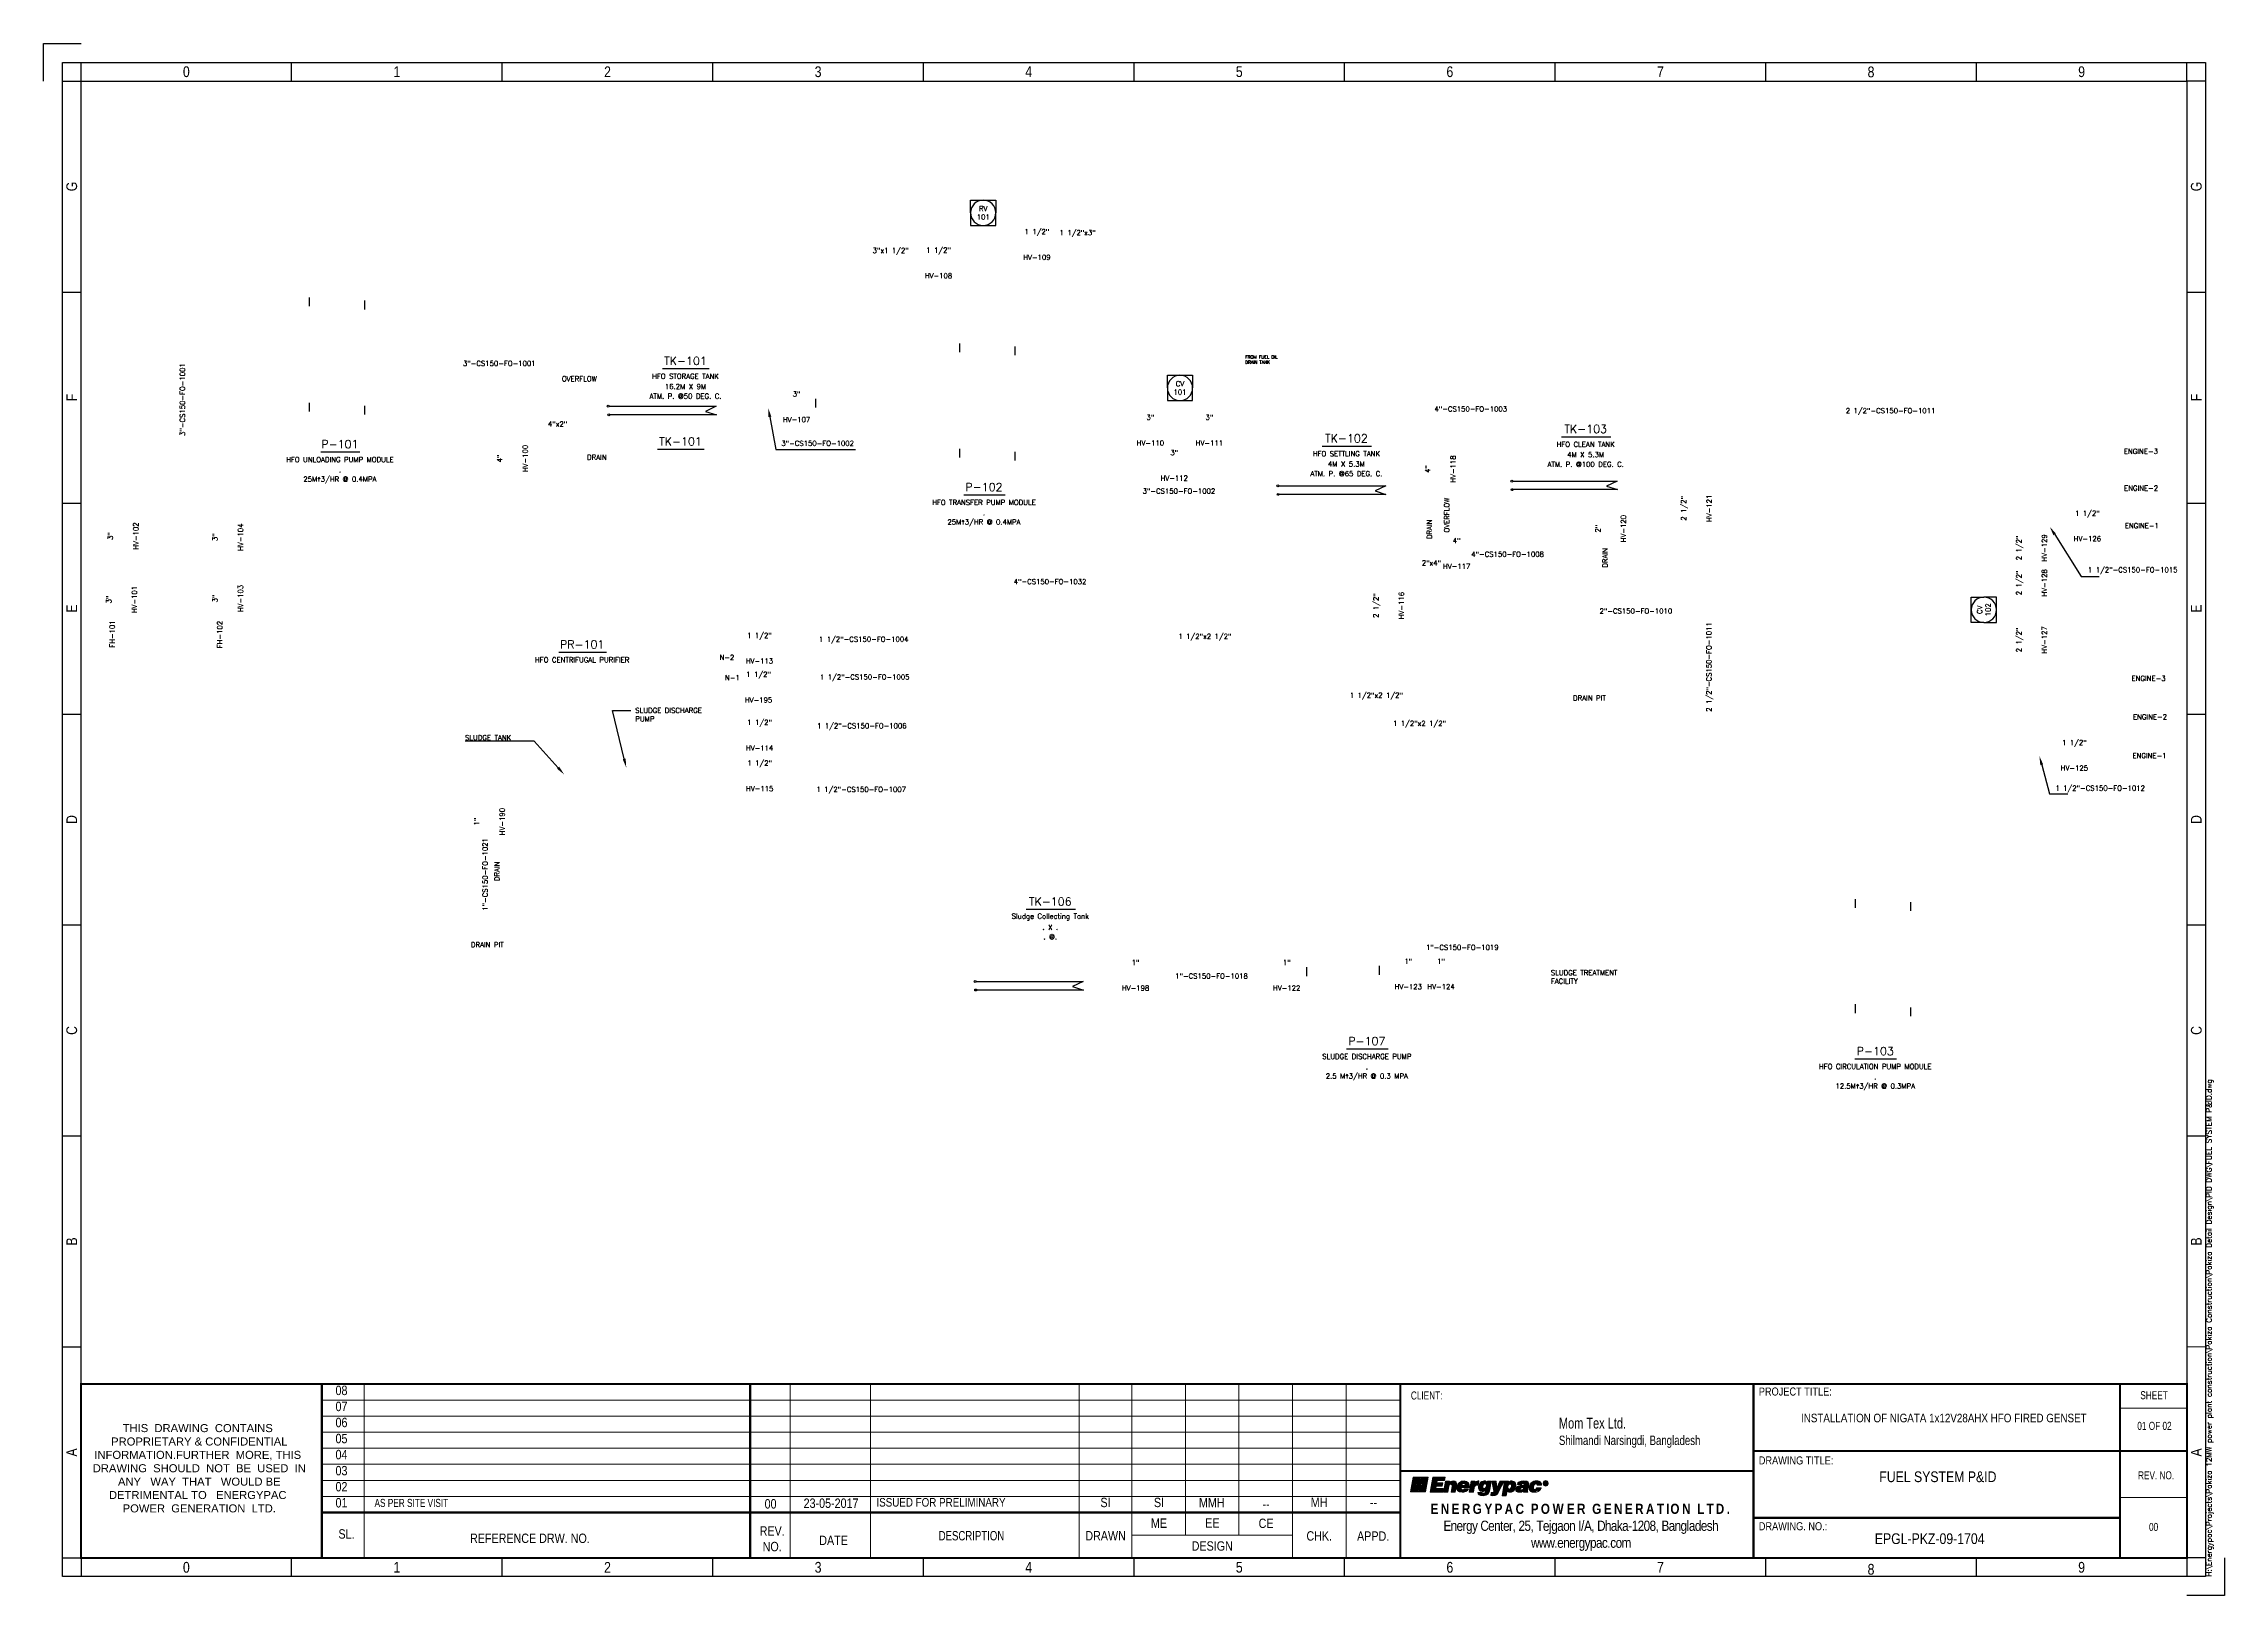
# Paper-space layout 'PID ANSI D Title Block' of a CAD drawing. Header units: inches. Extents: x -0.4 to 40.4, y -0.4 to 28.6.
# The model-space entities are those that its viewports show. They can reach past a viewport. Long polylines and large blocks are cut down to what shows.
import ezdxf
from ezdxf import colors
from ezdxf.entities.mleader import LeaderData, LeaderLine
from ezdxf.enums import TextEntityAlignment as Align
from ezdxf.math import Vec2, Vec3

# ---------------------------------------------------------------- set-up
doc = ezdxf.new("R2010")
doc.units = ezdxf.units.IN
doc.header["$MEASUREMENT"] = 0
for name, color, linetype in [('Annotation', 7, 'Continuous'), ('Equipment', 3, 'Continuous'), ('Instrument', 2, 'Continuous'), ('LAYER_1', 160, 'Continuous'), ('LOGO', 5, 'Continuous'), ('PAGE LEGEND', 7, 'Continuous'), ('Process', 5, 'Continuous'), ('Text', 7, 'Continuous'), ('Title Block', 7, 'Continuous')]:
    doc.layers.add(name, color=color, linetype=linetype)
doc.layers.add('bORDER', color=1, linetype='Continuous', lineweight=70)
doc.layers.add('dim', color=7, linetype='Continuous', lineweight=9)
doc.styles.add('ARIAL', font='arial.ttf')
doc.styles.add('BOLD', font='ARIALN.TTF', dxfattribs={"height": 3000})
doc.styles.get("Standard").update_dxf_attribs({"font": 'romans.shx', "height": 0.1})
doc.styles.add('txt', font='swisscl.ttf')

# ---------------------------------------------------------------- blocks, each defined once
blk = doc.blocks.new('AI9-BLK4')
at = {"layer": 'LAYER_1', "color": 7}
for points, knots in [([(0, 2.5), (1.4, 2.5), (2.5, 1.4), (2.5, 0), (2.5, -1.4), (1.4, -2.5), (0, -2.5), (-1.4, -2.5), (-2.5, -1.4), (-2.5, 0), (-2.5, 1.4), (-1.4, 2.5), (0, 2.5), (0, 2.5), (0, 2.5), (0, 2.5)], [0, 0, 0, 0, 1, 1, 1, 2, 2, 2, 3, 3, 3, 4, 4, 4, 5, 5, 5, 5]), ([(0, 2.1), (-1.1, 2.1), (-2, 1.2), (-2, 0), (-2, -1.2), (-1.1, -2.1), (0, -2.1), (1.1, -2.2), (2, -1.2), (2, 0), (2, 1.2), (1.1, 2.1), (0, 2.1), (0, 2.1), (0, 2.1), (0, 2.1)], [0, 0, 0, 0, 1, 1, 1, 2, 2, 2, 3, 3, 3, 4, 4, 4, 5, 5, 5, 5]), ([(-0.5, -1.5), (-0.5, -1.5), (-0.9, -1.5), (-0.9, -1.5), (-0.9, -1.5), (-0.9, 1.4), (-0.9, 1.4), (-0.7, 1.4), (-0.5, 1.4), (-0.1, 1.4), (0.3, 1.4), (0.6, 1.3), (0.8, 1.2), (0.9, 1.1), (1, 0.9), (1, 0.6), (1, 0.3), (0.8, 0), (0.5, -0.1), (0.5, -0.1), (0.5, -0.1), (0.5, -0.1), (0.7, -0.1), (0.9, -0.4), (0.9, -0.8), (1, -1.2), (1.1, -1.4), (1.1, -1.5), (1.1, -1.5), (0.6, -1.5), (0.6, -1.5), (0.6, -1.4), (0.5, -1.1), (0.5, -0.7), (0.4, -0.4), (0.2, -0.3), (-0.2, -0.3), (-0.2, -0.3), (-0.5, -0.3), (-0.5, -0.3), (-0.5, -0.3), (-0.5, -1.5), (-0.5, -1.5)], [0, 0, 0, 0, 1, 1, 1, 2, 2, 2, 3, 3, 3, 4, 4, 4, 5, 5, 5, 6, 6, 6, 7, 7, 7, 8, 8, 8, 9, 9, 9, 10, 10, 10, 11, 11, 11, 12, 12, 12, 13, 13, 13, 14, 14, 14, 14]), ([(-0.5, 0.1), (-0.5, 0.1), (-0.1, 0.1), (-0.1, 0.1), (0.2, 0.1), (0.5, 0.2), (0.5, 0.6), (0.5, 0.8), (0.4, 1.1), (-0.1, 1.1), (-0.3, 1.1), (-0.4, 1.1), (-0.5, 1.1), (-0.5, 1.1), (-0.5, 0.1), (-0.5, 0.1)], [0, 0, 0, 0, 1, 1, 1, 2, 2, 2, 3, 3, 3, 4, 4, 4, 5, 5, 5, 5])]:
    blk.add_open_spline(points, degree=3, knots=knots, dxfattribs=at)
blk = doc.blocks.new('AI9-BLK3')
at = {"layer": 'LAYER_1', "lineweight": 0}
for points, knots in [([(0, 2.5), (1.4, 2.5), (2.5, 1.4), (2.5, 0), (2.5, -1.4), (1.4, -2.5), (0, -2.5), (-1.4, -2.5), (-2.5, -1.4), (-2.5, 0), (-2.5, 1.4), (-1.4, 2.5), (0, 2.5), (0, 2.5), (0, 2.5), (0, 2.5)], [0, 0, 0, 0, 1, 1, 1, 2, 2, 2, 3, 3, 3, 4, 4, 4, 5, 5, 5, 5]), ([(0, 2.1), (-1.1, 2.1), (-2, 1.2), (-2, 0), (-2, -1.2), (-1.1, -2.1), (0, -2.1), (1.1, -2.2), (2, -1.2), (2, 0), (2, 1.2), (1.1, 2.1), (0, 2.1), (0, 2.1), (0, 2.1), (0, 2.1)], [0, 0, 0, 0, 1, 1, 1, 2, 2, 2, 3, 3, 3, 4, 4, 4, 5, 5, 5, 5]), ([(-0.5, -1.5), (-0.5, -1.5), (-0.9, -1.5), (-0.9, -1.5), (-0.9, -1.5), (-0.9, 1.4), (-0.9, 1.4), (-0.7, 1.4), (-0.5, 1.4), (-0.1, 1.4), (0.3, 1.4), (0.6, 1.3), (0.8, 1.2), (0.9, 1.1), (1, 0.9), (1, 0.6), (1, 0.3), (0.8, 0), (0.5, -0.1), (0.5, -0.1), (0.5, -0.1), (0.5, -0.1), (0.7, -0.1), (0.9, -0.4), (0.9, -0.8), (1, -1.2), (1.1, -1.4), (1.1, -1.5), (1.1, -1.5), (0.6, -1.5), (0.6, -1.5), (0.6, -1.4), (0.5, -1.1), (0.5, -0.7), (0.4, -0.4), (0.2, -0.3), (-0.2, -0.3), (-0.2, -0.3), (-0.5, -0.3), (-0.5, -0.3), (-0.5, -0.3), (-0.5, -1.5), (-0.5, -1.5)], [0, 0, 0, 0, 1, 1, 1, 2, 2, 2, 3, 3, 3, 4, 4, 4, 5, 5, 5, 6, 6, 6, 7, 7, 7, 8, 8, 8, 9, 9, 9, 10, 10, 10, 11, 11, 11, 12, 12, 12, 13, 13, 13, 14, 14, 14, 14]), ([(-0.5, 0.1), (-0.5, 0.1), (-0.1, 0.1), (-0.1, 0.1), (0.2, 0.1), (0.5, 0.2), (0.5, 0.6), (0.5, 0.8), (0.4, 1.1), (-0.1, 1.1), (-0.3, 1.1), (-0.4, 1.1), (-0.5, 1.1), (-0.5, 1.1), (-0.5, 0.1), (-0.5, 0.1)], [0, 0, 0, 0, 1, 1, 1, 2, 2, 2, 3, 3, 3, 4, 4, 4, 5, 5, 5, 5])]:
    blk.add_open_spline(points, degree=3, knots=knots, dxfattribs=at)
blk = doc.blocks.new('AI9-BLK2')
at = {"layer": 'LAYER_1', "lineweight": 0}
for name in ['AI9-BLK4', 'AI9-BLK3']:
    blk.add_blockref(name, (0, 0), dxfattribs=at)
blk = doc.blocks.new('COMPANY SIGN')
at = {"layer": 'PAGE LEGEND', "lineweight": 0, "true_color": 0x0a50a1}
h = blk.add_hatch(color=154, dxfattribs=at)
h.paths.add_polyline_path([(999.47, 84.87), (993.77, 84.87), (994.78, 90.56), (1000.47, 90.56)])
edge = h.paths.add_edge_path(flags=16)
edge.add_spline(control_points=[(998.13, 87.95), (998.28, 88.13), (998.38, 88.34), (998.42, 88.57), (998.53, 89.2), (998.11, 89.71), (997.48, 89.71), (996.85, 89.71), (996.25, 89.2), (996.14, 88.57), (996.1, 88.34), (996.13, 88.12), (996.22, 87.94), (996.51, 88.17), (996.87, 88.31), (997.24, 88.31), (997.61, 88.31), (997.92, 88.17), (998.13, 87.95)], knot_values=[0, 0, 0, 0, 1, 1, 1, 2, 2, 2, 3, 3, 3, 4, 4, 4, 5, 5, 5, 6, 6, 6, 6], degree=3, periodic=0)
edge = h.paths.add_edge_path(flags=16)
edge.add_spline(control_points=[(997.89, 87.72), (997.72, 87.89), (997.47, 88), (997.18, 88), (996.89, 88), (996.61, 87.89), (996.38, 87.72), (996.55, 87.54), (996.79, 87.43), (997.08, 87.43), (997.37, 87.43), (997.66, 87.54), (997.89, 87.72)], knot_values=[0, 0, 0, 0, 1, 1, 1, 2, 2, 2, 3, 3, 3, 4, 4, 4, 4], degree=3, periodic=0)
edge = h.paths.add_edge_path(flags=16)
edge.add_spline(control_points=[(996.15, 87.5), (995.99, 87.32), (995.88, 87.1), (995.84, 86.87), (995.73, 86.24), (996.15, 85.73), (996.78, 85.73), (997.41, 85.73), (998.01, 86.24), (998.12, 86.87), (998.16, 87.1), (998.13, 87.31), (998.04, 87.49), (997.75, 87.27), (997.4, 87.14), (997.03, 87.14), (996.67, 87.14), (996.36, 87.27), (996.15, 87.5)], knot_values=[0, 0, 0, 0, 1, 1, 1, 2, 2, 2, 3, 3, 3, 4, 4, 4, 5, 5, 5, 6, 6, 6, 6], degree=3, periodic=0)
edge = h.paths.add_edge_path()
edge.add_spline(control_points=[(997.46, 90.41), (997.46, 90.41), (997.46, 90.41), (997.46, 90.41), (997.47, 90.5), (997.55, 90.57), (997.64, 90.57), (997.72, 90.57), (997.77, 90.5), (997.76, 90.41), (997.76, 90.41), (997.76, 90.41), (997.76, 90.41), (997.76, 90.41), (997.69, 90), (997.69, 90), (998.4, 89.93), (998.86, 89.32), (998.73, 88.57), (998.67, 88.26), (998.51, 87.96), (998.3, 87.72), (998.43, 87.49), (998.48, 87.19), (998.43, 86.87), (998.29, 86.13), (997.62, 85.52), (996.88, 85.44), (996.88, 85.44), (996.81, 85.03), (996.81, 85.03), (996.81, 85.03), (996.81, 85.03), (996.81, 85.03), (996.79, 84.94), (996.71, 84.87), (996.63, 84.87), (996.55, 84.87), (996.5, 84.94), (996.51, 85.03), (996.51, 85.03), (996.51, 85.03), (996.51, 85.03), (996.51, 85.03), (996.58, 85.44), (996.58, 85.44), (995.88, 85.52), (995.42, 86.13), (995.55, 86.87), (995.6, 87.19), (995.76, 87.49), (995.98, 87.72), (995.85, 87.96), (995.79, 88.26), (995.85, 88.57), (995.98, 89.32), (996.65, 89.93), (997.39, 90), (997.39, 90), (997.46, 90.41), (997.46, 90.41)], knot_values=[0, 0, 0, 0, 1, 1, 1, 2, 2, 2, 3, 3, 3, 4, 4, 4, 5, 5, 5, 6, 6, 6, 7, 7, 7, 8, 8, 8, 9, 9, 9, 10, 10, 10, 11, 11, 11, 12, 12, 12, 13, 13, 13, 14, 14, 14, 15, 15, 15, 16, 16, 16, 17, 17, 17, 18, 18, 18, 19, 19, 19, 20, 20, 20, 20], degree=3, periodic=0)
blk.add_hatch(color=154, dxfattribs=at).paths.add_polyline_path([(1006.94, 90.53), (1002.32, 90.53), (1001.31, 84.86), (1006.05, 84.86), (1006.28, 86.19), (1003.41, 86.19), (1003.57, 87.08), (1005.9, 87.08), (1006.13, 88.4), (1003.8, 88.4), (1003.94, 89.21), (1006.7, 89.21)])
h = blk.add_hatch(color=154, dxfattribs=at)
edge = h.paths.add_edge_path()
edge.add_spline(control_points=[(1008.28, 86.3), (1008.34, 86.67), (1008.39, 86.97), (1008.39, 86.97), (1008.49, 87.49), (1008.68, 87.82), (1009.18, 87.82)], knot_values=[8, 8, 8, 8, 8.375023, 8.375023, 8.375023, 9.375023, 9.375023, 9.375023, 9.375023], degree=3, periodic=0)
edge.add_spline(control_points=[(1009.18, 87.82), (1009.64, 87.82), (1009.69, 87.45), (1009.62, 87.04)], knot_values=[7, 7, 7, 7, 8, 8, 8, 8], degree=3, periodic=0)
edge.add_spline(control_points=[(1009.62, 87.04), (1009.62, 87.04), (1009.23, 84.86), (1009.23, 84.86), (1009.23, 84.86), (1009.64, 84.86), (1010.05, 84.86)], knot_values=[5.5, 5.5, 5.5, 5.5, 6.5, 6.5, 6.5, 7, 7, 7, 7], degree=3, periodic=0)
edge.add_spline(control_points=[(1010.05, 84.86), (1010.46, 84.86), (1010.87, 84.86), (1010.87, 84.86), (1010.87, 84.86), (1010.98, 85.48), (1011.09, 86.1)], knot_values=[4.5, 4.5, 4.5, 4.5, 5, 5, 5, 5.5, 5.5, 5.5, 5.5], degree=3, periodic=0)
edge.add_spline(control_points=[(1011.09, 86.1), (1011.2, 86.72), (1011.31, 87.34), (1011.31, 87.34), (1011.51, 88.47), (1011.11, 89.11), (1010.02, 89.11)], knot_values=[3, 3, 3, 3, 3.5, 3.5, 3.5, 4.5, 4.5, 4.5, 4.5], degree=3, periodic=0)
edge.add_spline(control_points=[(1010.02, 89.11), (1009.4, 89.11), (1008.95, 88.84), (1008.5, 88.34)], knot_values=[2, 2, 2, 2, 3, 3, 3, 3], degree=3, periodic=0)
edge.add_spline(control_points=[(1008.5, 88.34), (1008.5, 88.34), (1008.61, 88.99), (1008.61, 88.99), (1008.61, 88.99), (1008.23, 88.99), (1007.86, 88.99)], knot_values=[0.5, 0.5, 0.5, 0.5, 1.5, 1.5, 1.5, 2, 2, 2, 2], degree=3, periodic=0)
edge.add_spline(control_points=[(1007.86, 88.99), (1007.48, 88.99), (1007.11, 88.99), (1007.11, 88.99), (1007.11, 88.99), (1007.01, 88.41), (1006.88, 87.68)], knot_values=[11.624977, 11.624977, 11.624977, 11.624977, 12.124977, 12.124977, 12.124977, 12.5, 12.5, 12.5, 12.5], degree=3, periodic=0)
edge.add_spline(control_points=[(1006.88, 87.68), (1006.75, 86.96), (1006.6, 86.09), (1006.5, 85.51)], knot_values=[11.249985, 11.249985, 11.249985, 11.249985, 11.624977, 11.624977, 11.624977, 11.624977], degree=3, periodic=0)
edge.add_spline(control_points=[(1006.5, 85.51), (1006.47, 85.36), (1006.45, 85.24), (1006.43, 85.13)], knot_values=[11.156237, 11.156237, 11.156237, 11.156237, 11.249985, 11.249985, 11.249985, 11.249985], degree=3, periodic=0)
edge.add_spline(control_points=[(1006.43, 85.13), (1006.42, 85.03), (1006.4, 84.95), (1006.39, 84.91)], knot_values=[11.062489, 11.062489, 11.062489, 11.062489, 11.156237, 11.156237, 11.156237, 11.156237], degree=3, periodic=0)
edge.add_spline(control_points=[(1006.39, 84.91), (1006.39, 84.9), (1006.39, 84.89), (1006.39, 84.88)], knot_values=[11.039052, 11.039052, 11.039052, 11.039052, 11.062489, 11.062489, 11.062489, 11.062489], degree=3, periodic=0)
edge.add_spline(control_points=[(1006.39, 84.88), (1006.39, 84.87), (1006.39, 84.87), (1006.39, 84.87)], knot_values=[11.015615, 11.015615, 11.015615, 11.015615, 11.039052, 11.039052, 11.039052, 11.039052], degree=3, periodic=0)
edge.add_spline(control_points=[(1006.39, 84.86), (1006.39, 84.86), (1006.39, 84.86), (1006.39, 84.86), (1006.39, 84.86), (1006.39, 84.86), (1006.39, 84.86)], knot_values=[10.999502, 10.999502, 10.999502, 10.999502, 11.000102, 11.000102, 11.000102, 11.0006, 11.0006, 11.0006, 11.0006], degree=3, periodic=0)
edge.add_spline(control_points=[(1006.39, 84.86), (1006.4, 84.86), (1006.4, 84.86), (1006.41, 84.86)], knot_values=[10.921867, 10.921867, 10.921867, 10.921867, 10.968741, 10.968741, 10.968741, 10.968741], degree=3, periodic=0)
edge.add_spline(control_points=[(1006.41, 84.86), (1006.43, 84.86), (1006.44, 84.86), (1006.46, 84.86)], knot_values=[10.874992, 10.874992, 10.874992, 10.874992, 10.921867, 10.921867, 10.921867, 10.921867], degree=3, periodic=0)
edge.add_spline(control_points=[(1006.46, 84.86), (1006.52, 84.86), (1006.63, 84.86), (1006.77, 84.86)], knot_values=[10.687496, 10.687496, 10.687496, 10.687496, 10.874992, 10.874992, 10.874992, 10.874992], degree=3, periodic=0)
edge.add_spline(control_points=[(1006.77, 84.86), (1006.9, 84.86), (1007.05, 84.86), (1007.2, 84.86)], knot_values=[10.5, 10.5, 10.5, 10.5, 10.687496, 10.687496, 10.687496, 10.687496], degree=3, periodic=0)
edge.add_spline(control_points=[(1007.2, 84.86), (1007.36, 84.86), (1007.51, 84.86), (1007.64, 84.86)], knot_values=[10.312504, 10.312504, 10.312504, 10.312504, 10.5, 10.5, 10.5, 10.5], degree=3, periodic=0)
edge.add_spline(control_points=[(1007.64, 84.86), (1007.77, 84.86), (1007.88, 84.86), (1007.95, 84.86)], knot_values=[10.125008, 10.125008, 10.125008, 10.125008, 10.312504, 10.312504, 10.312504, 10.312504], degree=3, periodic=0)
edge.add_spline(control_points=[(1007.95, 84.86), (1007.97, 84.86), (1007.98, 84.86), (1007.99, 84.86)], knot_values=[10.078133, 10.078133, 10.078133, 10.078133, 10.125008, 10.125008, 10.125008, 10.125008], degree=3, periodic=0)
edge.add_spline(control_points=[(1007.99, 84.86), (1008, 84.86), (1008.01, 84.86), (1008.02, 84.86)], knot_values=[10.031259, 10.031259, 10.031259, 10.031259, 10.078133, 10.078133, 10.078133, 10.078133], degree=3, periodic=0)
edge.add_spline(control_points=[(1008.02, 84.86), (1008.02, 84.86), (1008.02, 84.86), (1008.02, 84.86), (1008.02, 84.86), (1008.02, 84.86), (1008.02, 84.86)], knot_values=[9.999766, 9.999766, 9.999766, 9.999766, 10.000997, 10.000997, 10.000997, 10.001231, 10.001231, 10.001231, 10.001231], degree=3, periodic=0)
edge.add_spline(control_points=[(1008.02, 84.86), (1008.02, 84.87), (1008.02, 84.87), (1008.02, 84.87)], knot_values=[9.960948, 9.960948, 9.960948, 9.960948, 9.984385, 9.984385, 9.984385, 9.984385], degree=3, periodic=0)
edge.add_spline(control_points=[(1008.02, 84.87), (1008.02, 84.88), (1008.03, 84.88), (1008.03, 84.89)], knot_values=[9.937511, 9.937511, 9.937511, 9.937511, 9.960948, 9.960948, 9.960948, 9.960948], degree=3, periodic=0)
edge.add_spline(control_points=[(1008.03, 84.89), (1008.03, 84.91), (1008.04, 84.95), (1008.05, 85)], knot_values=[9.843763, 9.843763, 9.843763, 9.843763, 9.937511, 9.937511, 9.937511, 9.937511], degree=3, periodic=0)
edge.add_spline(control_points=[(1008.05, 85), (1008.06, 85.05), (1008.07, 85.12), (1008.08, 85.19)], knot_values=[9.750015, 9.750015, 9.750015, 9.750015, 9.843763, 9.843763, 9.843763, 9.843763], degree=3, periodic=0)
edge.add_spline(control_points=[(1008.08, 85.19), (1008.13, 85.49), (1008.21, 85.93), (1008.28, 86.3)], knot_values=[9.375022, 9.375022, 9.375022, 9.375022, 9.750015, 9.750015, 9.750015, 9.750015], degree=3, periodic=0)
h = blk.add_hatch(color=154, dxfattribs=at)
edge = h.paths.add_edge_path()
edge.add_spline(control_points=[(1014.61, 86.56), (1015.39, 86.56), (1016.17, 86.56), (1016.17, 86.56), (1016.45, 88.05), (1015.72, 89.11), (1014.2, 89.11)], knot_values=[6, 6, 6, 6, 6.5, 6.5, 6.5, 7.5, 7.5, 7.5, 7.5], degree=3, periodic=0)
edge.add_spline(control_points=[(1014.2, 89.11), (1012.87, 89.11), (1011.71, 88.24), (1011.46, 86.89)], knot_values=[5, 5, 5, 5, 6, 6, 6, 6], degree=3, periodic=0)
edge.add_spline(control_points=[(1011.46, 86.89), (1011.22, 85.5), (1012.11, 84.74), (1013.43, 84.74)], knot_values=[4, 4, 4, 4, 5, 5, 5, 5], degree=3, periodic=0)
edge.add_spline(control_points=[(1013.43, 84.74), (1014.39, 84.74), (1015.49, 85.08), (1015.96, 86.11)], knot_values=[3, 3, 3, 3, 4, 4, 4, 4], degree=3, periodic=0)
edge.add_spline(control_points=[(1015.96, 86.11), (1015.96, 86.11), (1014.39, 86.11), (1014.39, 86.11), (1014.23, 85.86), (1013.97, 85.74), (1013.71, 85.74)], knot_values=[1, 1, 1, 1, 2, 2, 2, 3, 3, 3, 3], degree=3, periodic=0)
edge.add_spline(control_points=[(1013.71, 85.74), (1013.28, 85.74), (1012.96, 86.07), (1013.05, 86.56)], knot_values=[0, 0, 0, 0, 1, 1, 1, 1], degree=3, periodic=0)
edge.add_spline(control_points=[(1013.05, 86.56), (1013.05, 86.56), (1013.83, 86.56), (1014.61, 86.56)], knot_values=[7.5, 7.5, 7.5, 7.5, 8, 8, 8, 8], degree=3, periodic=0)
edge = h.paths.add_edge_path(flags=16)
edge.add_spline(control_points=[(1014.68, 87.39), (1014.68, 87.39), (1014.31, 87.39), (1013.94, 87.39)], knot_values=[2.5, 2.5, 2.5, 2.5, 3, 3, 3, 3], degree=3, periodic=0)
edge.add_spline(control_points=[(1013.94, 87.39), (1013.57, 87.39), (1013.19, 87.39), (1013.19, 87.39), (1013.27, 87.83), (1013.6, 88.11), (1014.08, 88.11)], knot_values=[1, 1, 1, 1, 1.5, 1.5, 1.5, 2.5, 2.5, 2.5, 2.5], degree=3, periodic=0)
edge.add_spline(control_points=[(1014.08, 88.11), (1014.47, 88.11), (1014.75, 87.77), (1014.68, 87.39)], knot_values=[0, 0, 0, 0, 1, 1, 1, 1], degree=3, periodic=0)
h = blk.add_hatch(color=154, dxfattribs=at)
edge = h.paths.add_edge_path()
edge.add_spline(control_points=[(1019.57, 87.45), (1019.57, 87.45), (1019.86, 89.08), (1019.86, 89.08), (1019.79, 89.09), (1019.72, 89.11), (1019.65, 89.11)], knot_values=[4, 4, 4, 4, 5, 5, 5, 6, 6, 6, 6], degree=3, periodic=0)
edge.add_spline(control_points=[(1019.65, 89.11), (1019.01, 89.11), (1018.56, 88.8), (1018.22, 88.15)], knot_values=[3, 3, 3, 3, 4, 4, 4, 4], degree=3, periodic=0)
edge.add_spline(control_points=[(1018.22, 88.15), (1018.22, 88.15), (1018.2, 88.15), (1018.2, 88.15)], knot_values=[2.00001, 2.00001, 2.00001, 2.00001, 3, 3, 3, 3], degree=3, periodic=0)
edge.add_spline(control_points=[(1018.2, 88.15), (1018.2, 88.15), (1018.24, 88.36), (1018.27, 88.57)], knot_values=[1.5, 1.5, 1.5, 1.5, 2, 2, 2, 2], degree=3, periodic=0)
edge.add_spline(control_points=[(1018.27, 88.57), (1018.31, 88.78), (1018.34, 88.99), (1018.34, 88.99), (1018.34, 88.99), (1017.97, 88.99), (1017.6, 88.99)], knot_values=[0.5, 0.5, 0.5, 0.5, 1, 1, 1, 1.5, 1.5, 1.5, 1.5], degree=3, periodic=0)
edge.add_spline(control_points=[(1017.6, 88.99), (1017.23, 88.99), (1016.86, 88.99), (1016.86, 88.99), (1016.86, 88.99), (1016.75, 88.41), (1016.63, 87.68)], knot_values=[10.624977, 10.624977, 10.624977, 10.624977, 11.124977, 11.124977, 11.124977, 11.5, 11.5, 11.5, 11.5], degree=3, periodic=0)
edge.add_spline(control_points=[(1016.63, 87.68), (1016.5, 86.96), (1016.35, 86.09), (1016.24, 85.51)], knot_values=[10.249985, 10.249985, 10.249985, 10.249985, 10.624977, 10.624977, 10.624977, 10.624977], degree=3, periodic=0)
edge.add_spline(control_points=[(1016.24, 85.51), (1016.22, 85.36), (1016.2, 85.24), (1016.18, 85.13)], knot_values=[10.156237, 10.156237, 10.156237, 10.156237, 10.249985, 10.249985, 10.249985, 10.249985], degree=3, periodic=0)
edge.add_spline(control_points=[(1016.18, 85.13), (1016.16, 85.03), (1016.15, 84.95), (1016.14, 84.91)], knot_values=[10.062489, 10.062489, 10.062489, 10.062489, 10.156237, 10.156237, 10.156237, 10.156237], degree=3, periodic=0)
edge.add_spline(control_points=[(1016.14, 84.91), (1016.14, 84.9), (1016.14, 84.89), (1016.13, 84.88)], knot_values=[10.039052, 10.039052, 10.039052, 10.039052, 10.062489, 10.062489, 10.062489, 10.062489], degree=3, periodic=0)
edge.add_spline(control_points=[(1016.13, 84.88), (1016.13, 84.87), (1016.13, 84.87), (1016.13, 84.87)], knot_values=[10.015615, 10.015615, 10.015615, 10.015615, 10.039052, 10.039052, 10.039052, 10.039052], degree=3, periodic=0)
edge.add_spline(control_points=[(1016.13, 84.86), (1016.13, 84.86), (1016.13, 84.86), (1016.13, 84.86), (1016.13, 84.86), (1016.13, 84.86), (1016.13, 84.86)], knot_values=[9.999502, 9.999502, 9.999502, 9.999502, 10.000102, 10.000102, 10.000102, 10.0006, 10.0006, 10.0006, 10.0006], degree=3, periodic=0)
edge.add_spline(control_points=[(1016.14, 84.86), (1016.14, 84.86), (1016.15, 84.86), (1016.16, 84.86)], knot_values=[9.921867, 9.921867, 9.921867, 9.921867, 9.968741, 9.968741, 9.968741, 9.968741], degree=3, periodic=0)
edge.add_spline(control_points=[(1016.16, 84.86), (1016.17, 84.86), (1016.19, 84.86), (1016.2, 84.86)], knot_values=[9.874992, 9.874992, 9.874992, 9.874992, 9.921867, 9.921867, 9.921867, 9.921867], degree=3, periodic=0)
edge.add_spline(control_points=[(1016.2, 84.86), (1016.27, 84.86), (1016.38, 84.86), (1016.51, 84.86)], knot_values=[9.687496, 9.687496, 9.687496, 9.687496, 9.874992, 9.874992, 9.874992, 9.874992], degree=3, periodic=0)
edge.add_spline(control_points=[(1016.51, 84.86), (1016.64, 84.86), (1016.8, 84.86), (1016.95, 84.86)], knot_values=[9.5, 9.5, 9.5, 9.5, 9.687496, 9.687496, 9.687496, 9.687496], degree=3, periodic=0)
edge.add_spline(control_points=[(1016.95, 84.86), (1017.1, 84.86), (1017.26, 84.86), (1017.39, 84.86)], knot_values=[9.312504, 9.312504, 9.312504, 9.312504, 9.5, 9.5, 9.5, 9.5], degree=3, periodic=0)
edge.add_spline(control_points=[(1017.39, 84.86), (1017.52, 84.86), (1017.63, 84.86), (1017.7, 84.86)], knot_values=[9.125007, 9.125007, 9.125007, 9.125007, 9.312504, 9.312504, 9.312504, 9.312504], degree=3, periodic=0)
edge.add_spline(control_points=[(1017.7, 84.86), (1017.72, 84.86), (1017.73, 84.86), (1017.74, 84.86)], knot_values=[9.078133, 9.078133, 9.078133, 9.078133, 9.125008, 9.125008, 9.125008, 9.125008], degree=3, periodic=0)
edge.add_spline(control_points=[(1017.74, 84.86), (1017.75, 84.86), (1017.76, 84.86), (1017.76, 84.86)], knot_values=[9.031259, 9.031259, 9.031259, 9.031259, 9.078133, 9.078133, 9.078133, 9.078133], degree=3, periodic=0)
edge.add_spline(control_points=[(1017.77, 84.86), (1017.77, 84.86), (1017.77, 84.86), (1017.77, 84.86), (1017.77, 84.86), (1017.77, 84.86), (1017.77, 84.86)], knot_values=[8.999766, 8.999766, 8.999766, 8.999766, 9.000996, 9.000996, 9.000996, 9.001231, 9.001231, 9.001231, 9.001231], degree=3, periodic=0)
edge.add_spline(control_points=[(1017.77, 84.86), (1017.77, 84.86), (1017.77, 84.86), (1017.77, 84.86)], knot_values=[8.9994, 8.9994, 8.9994, 8.9994, 8.999766, 8.999766, 8.999766, 8.999766], degree=3, periodic=0)
edge.add_spline(control_points=[(1017.77, 84.87), (1017.77, 84.87), (1017.77, 84.87), (1017.77, 84.88)], knot_values=[8.937511, 8.937511, 8.937511, 8.937511, 8.960948, 8.960948, 8.960948, 8.960948], degree=3, periodic=0)
edge.add_spline(control_points=[(1017.77, 84.88), (1017.77, 84.89), (1017.78, 84.92), (1017.79, 84.96)], knot_values=[8.843763, 8.843763, 8.843763, 8.843763, 8.937511, 8.937511, 8.937511, 8.937511], degree=3, periodic=0)
edge.add_spline(control_points=[(1017.79, 84.96), (1017.79, 84.99), (1017.8, 85.04), (1017.81, 85.09)], knot_values=[8.750015, 8.750015, 8.750015, 8.750015, 8.843763, 8.843763, 8.843763, 8.843763], degree=3, periodic=0)
edge.add_spline(control_points=[(1017.81, 85.09), (1017.84, 85.29), (1017.9, 85.59), (1017.94, 85.84)], knot_values=[8.375023, 8.375023, 8.375023, 8.375023, 8.750015, 8.750015, 8.750015, 8.750015], degree=3, periodic=0)
edge.add_spline(control_points=[(1017.94, 85.84), (1017.99, 86.09), (1018.02, 86.29), (1018.02, 86.29), (1018.18, 87.18), (1018.57, 87.49), (1019.24, 87.49)], knot_values=[7, 7, 7, 7, 7.375023, 7.375023, 7.375023, 8.375023, 8.375023, 8.375023, 8.375023], degree=3, periodic=0)
edge.add_spline(control_points=[(1019.24, 87.49), (1019.35, 87.49), (1019.46, 87.46), (1019.57, 87.45)], knot_values=[6, 6, 6, 6, 7, 7, 7, 7], degree=3, periodic=0)
h = blk.add_hatch(color=154, dxfattribs=at)
edge = h.paths.add_edge_path()
edge.add_spline(control_points=[(1024.02, 85.67), (1024.02, 85.67), (1024.6, 88.99), (1024.6, 88.99), (1024.6, 88.99), (1024.24, 88.99), (1023.88, 88.99)], knot_values=[9.5, 9.5, 9.5, 9.5, 10.5, 10.5, 10.5, 11, 11, 11, 11], degree=3, periodic=0)
edge.add_spline(control_points=[(1023.88, 88.99), (1023.52, 88.99), (1023.16, 88.99), (1023.16, 88.99), (1023.16, 88.99), (1023.13, 88.85), (1023.11, 88.72)], knot_values=[8.5, 8.5, 8.5, 8.5, 9, 9, 9, 9.5, 9.5, 9.5, 9.5], degree=3, periodic=0)
edge.add_spline(control_points=[(1023.11, 88.72), (1023.09, 88.58), (1023.06, 88.44), (1023.06, 88.44), (1022.84, 88.85), (1022.43, 89.11), (1021.93, 89.11)], knot_values=[7, 7, 7, 7, 7.5, 7.5, 7.5, 8.5, 8.5, 8.5, 8.5], degree=3, periodic=0)
edge.add_spline(control_points=[(1021.93, 89.11), (1020.58, 89.11), (1019.9, 88.03), (1019.72, 87.01)], knot_values=[6, 6, 6, 6, 7, 7, 7, 7], degree=3, periodic=0)
edge.add_spline(control_points=[(1019.72, 87.01), (1019.54, 85.96), (1020.03, 85.06), (1021.17, 85.06)], knot_values=[5, 5, 5, 5, 6, 6, 6, 6], degree=3, periodic=0)
edge.add_spline(control_points=[(1021.17, 85.06), (1021.76, 85.06), (1022.15, 85.27), (1022.43, 85.51)], knot_values=[4, 4, 4, 4, 5, 5, 5, 5], degree=3, periodic=0)
edge.add_spline(control_points=[(1022.43, 85.51), (1022.43, 85.51), (1022.37, 85.17), (1022.37, 85.17), (1022.27, 84.58), (1022.04, 84.37), (1021.57, 84.37)], knot_values=[2, 2, 2, 2, 3, 3, 3, 4, 4, 4, 4], degree=3, periodic=0)
edge.add_spline(control_points=[(1021.57, 84.37), (1021.4, 84.37), (1021.29, 84.41), (1021.23, 84.47)], knot_values=[1, 1, 1, 1, 2, 2, 2, 2], degree=3, periodic=0)
edge.add_spline(control_points=[(1021.23, 84.47), (1021.17, 84.53), (1021.15, 84.6), (1021.16, 84.65)], knot_values=[0, 0, 0, 0, 1, 1, 1, 1], degree=3, periodic=0)
edge.add_spline(control_points=[(1021.16, 84.65), (1021.16, 84.65), (1020.75, 84.65), (1020.34, 84.65)], knot_values=[13.5, 13.5, 13.5, 13.5, 14, 14, 14, 14], degree=3, periodic=0)
edge.add_spline(control_points=[(1020.34, 84.65), (1019.93, 84.65), (1019.51, 84.65), (1019.51, 84.65), (1019.49, 84.04), (1020, 83.46), (1021.46, 83.46)], knot_values=[12, 12, 12, 12, 12.5, 12.5, 12.5, 13.5, 13.5, 13.5, 13.5], degree=3, periodic=0)
edge.add_spline(control_points=[(1021.46, 83.46), (1023.49, 83.46), (1023.8, 84.43), (1024.02, 85.67)], knot_values=[11, 11, 11, 11, 12, 12, 12, 12], degree=3, periodic=0)
edge = h.paths.add_edge_path(flags=16)
edge.add_spline(control_points=[(1022.7, 87.04), (1022.62, 86.6), (1022.36, 86.17), (1021.86, 86.19)], knot_values=[1, 1, 1, 1, 2, 2, 2, 2], degree=3, periodic=0)
edge.add_spline(control_points=[(1021.86, 86.19), (1021.42, 86.2), (1021.28, 86.59), (1021.36, 87)], knot_values=[0, 0, 0, 0, 1, 1, 1, 1], degree=3, periodic=0)
edge.add_spline(control_points=[(1021.36, 87), (1021.45, 87.53), (1021.67, 87.94), (1022.17, 87.93)], knot_values=[3, 3, 3, 3, 4, 4, 4, 4], degree=3, periodic=0)
edge.add_spline(control_points=[(1022.17, 87.93), (1022.69, 87.93), (1022.78, 87.5), (1022.7, 87.04)], knot_values=[2, 2, 2, 2, 3, 3, 3, 3], degree=3, periodic=0)
h = blk.add_hatch(color=154, dxfattribs=at)
edge = h.paths.add_edge_path()
edge.add_spline(control_points=[(1026.66, 87.25), (1026.61, 87.7), (1026.55, 88.23), (1026.52, 88.59)], knot_values=[10.249985, 10.249985, 10.249985, 10.249985, 10.624977, 10.624977, 10.624977, 10.624977], degree=3, periodic=0)
edge.add_spline(control_points=[(1026.52, 88.59), (1026.51, 88.68), (1026.5, 88.76), (1026.49, 88.82)], knot_values=[10.156237, 10.156237, 10.156237, 10.156237, 10.249985, 10.249985, 10.249985, 10.249985], degree=3, periodic=0)
edge.add_spline(control_points=[(1026.49, 88.82), (1026.48, 88.88), (1026.48, 88.93), (1026.48, 88.96)], knot_values=[10.062489, 10.062489, 10.062489, 10.062489, 10.156237, 10.156237, 10.156237, 10.156237], degree=3, periodic=0)
edge.add_spline(control_points=[(1026.48, 88.96), (1026.47, 88.97), (1026.47, 88.97), (1026.47, 88.98)], knot_values=[10.039052, 10.039052, 10.039052, 10.039052, 10.062489, 10.062489, 10.062489, 10.062489], degree=3, periodic=0)
edge.add_spline(control_points=[(1026.47, 88.98), (1026.47, 88.98), (1026.47, 88.98), (1026.47, 88.99)], knot_values=[10.015615, 10.015615, 10.015615, 10.015615, 10.039052, 10.039052, 10.039052, 10.039052], degree=3, periodic=0)
edge.add_spline(control_points=[(1026.47, 88.99), (1026.47, 88.99), (1026.47, 88.99), (1026.47, 88.99), (1026.47, 88.99), (1026.47, 88.99), (1026.47, 88.99)], knot_values=[9.999502, 9.999502, 9.999502, 9.999502, 10.000102, 10.000102, 10.000102, 10.0006, 10.0006, 10.0006, 10.0006], degree=3, periodic=0)
edge.add_spline(control_points=[(1026.47, 88.99), (1026.46, 88.99), (1026.45, 88.99), (1026.44, 88.99)], knot_values=[9.921867, 9.921867, 9.921867, 9.921867, 9.968741, 9.968741, 9.968741, 9.968741], degree=3, periodic=0)
edge.add_spline(control_points=[(1026.44, 88.99), (1026.43, 88.99), (1026.42, 88.99), (1026.4, 88.99)], knot_values=[9.874992, 9.874992, 9.874992, 9.874992, 9.921867, 9.921867, 9.921867, 9.921867], degree=3, periodic=0)
edge.add_spline(control_points=[(1026.4, 88.99), (1026.33, 88.99), (1026.22, 88.99), (1026.09, 88.99)], knot_values=[9.687496, 9.687496, 9.687496, 9.687496, 9.874992, 9.874992, 9.874992, 9.874992], degree=3, periodic=0)
edge.add_spline(control_points=[(1026.09, 88.99), (1025.96, 88.99), (1025.8, 88.99), (1025.65, 88.99)], knot_values=[9.5, 9.5, 9.5, 9.5, 9.687496, 9.687496, 9.687496, 9.687496], degree=3, periodic=0)
edge.add_spline(control_points=[(1025.65, 88.99), (1025.49, 88.99), (1025.34, 88.99), (1025.21, 88.99)], knot_values=[9.312504, 9.312504, 9.312504, 9.312504, 9.5, 9.5, 9.5, 9.5], degree=3, periodic=0)
edge.add_spline(control_points=[(1025.21, 88.99), (1025.07, 88.99), (1024.96, 88.99), (1024.9, 88.99)], knot_values=[9.125007, 9.125007, 9.125007, 9.125007, 9.312504, 9.312504, 9.312504, 9.312504], degree=3, periodic=0)
edge.add_spline(control_points=[(1024.9, 88.99), (1024.88, 88.99), (1024.87, 88.99), (1024.85, 88.99)], knot_values=[9.078133, 9.078133, 9.078133, 9.078133, 9.125008, 9.125008, 9.125008, 9.125008], degree=3, periodic=0)
edge.add_spline(control_points=[(1024.85, 88.99), (1024.84, 88.99), (1024.83, 88.99), (1024.83, 88.99)], knot_values=[9.031259, 9.031259, 9.031259, 9.031259, 9.078133, 9.078133, 9.078133, 9.078133], degree=3, periodic=0)
edge.add_spline(control_points=[(1024.83, 88.99), (1024.83, 88.99), (1024.83, 88.99), (1024.83, 88.99), (1024.83, 88.99), (1024.83, 88.99), (1024.83, 88.99)], knot_values=[8.999766, 8.999766, 8.999766, 8.999766, 9.000997, 9.000997, 9.000997, 9.001231, 9.001231, 9.001231, 9.001231], degree=3, periodic=0)
edge.add_spline(control_points=[(1024.83, 88.99), (1024.83, 88.99), (1024.83, 88.99), (1024.83, 88.99)], knot_values=[8.9994, 8.9994, 8.9994, 8.9994, 8.999766, 8.999766, 8.999766, 8.999766], degree=3, periodic=0)
edge.add_spline(control_points=[(1024.83, 88.98), (1024.83, 88.98), (1024.83, 88.98), (1024.83, 88.97)], knot_values=[8.960948, 8.960948, 8.960948, 8.960948, 8.984385, 8.984385, 8.984385, 8.984385], degree=3, periodic=0)
edge.add_spline(control_points=[(1024.83, 88.97), (1024.83, 88.96), (1024.83, 88.96), (1024.83, 88.95)], knot_values=[8.937511, 8.937511, 8.937511, 8.937511, 8.960948, 8.960948, 8.960948, 8.960948], degree=3, periodic=0)
edge.add_spline(control_points=[(1024.83, 88.95), (1024.84, 88.9), (1024.85, 88.83), (1024.87, 88.74)], knot_values=[8.843763, 8.843763, 8.843763, 8.843763, 8.937511, 8.937511, 8.937511, 8.937511], degree=3, periodic=0)
edge.add_spline(control_points=[(1024.87, 88.74), (1024.89, 88.65), (1024.91, 88.53), (1024.93, 88.4)], knot_values=[8.750015, 8.750015, 8.750015, 8.750015, 8.843763, 8.843763, 8.843763, 8.843763], degree=3, periodic=0)
edge.add_spline(control_points=[(1024.93, 88.4), (1025.03, 87.87), (1025.18, 87.08), (1025.3, 86.42)], knot_values=[8.375023, 8.375023, 8.375023, 8.375023, 8.750015, 8.750015, 8.750015, 8.750015], degree=3, periodic=0)
edge.add_spline(control_points=[(1025.3, 86.42), (1025.42, 85.76), (1025.52, 85.23), (1025.52, 85.23), (1025.61, 84.78), (1025.46, 84.63), (1024.95, 84.63)], knot_values=[7, 7, 7, 7, 7.375023, 7.375023, 7.375023, 8.375023, 8.375023, 8.375023, 8.375023], degree=3, periodic=0)
edge.add_spline(control_points=[(1024.95, 84.63), (1024.84, 84.63), (1024.73, 84.63), (1024.61, 84.63)], knot_values=[6, 6, 6, 6, 7, 7, 7, 7], degree=3, periodic=0)
edge.add_spline(control_points=[(1024.61, 84.63), (1024.61, 84.63), (1024.41, 83.49), (1024.41, 83.49), (1024.53, 83.49), (1024.83, 83.46), (1025.13, 83.46)], knot_values=[4, 4, 4, 4, 5, 5, 5, 6, 6, 6, 6], degree=3, periodic=0)
edge.add_spline(control_points=[(1025.13, 83.46), (1026.59, 83.46), (1026.83, 83.86), (1027.49, 85.14)], knot_values=[3, 3, 3, 3, 4, 4, 4, 4], degree=3, periodic=0)
edge.add_spline(control_points=[(1027.49, 85.14), (1027.49, 85.14), (1029.49, 88.99), (1029.49, 88.99), (1029.49, 88.99), (1029.09, 88.99), (1028.7, 88.99)], knot_values=[1.5, 1.5, 1.5, 1.5, 2.5, 2.5, 2.5, 3, 3, 3, 3], degree=3, periodic=0)
edge.add_spline(control_points=[(1028.7, 88.99), (1028.31, 88.99), (1027.91, 88.99), (1027.91, 88.99), (1027.91, 88.99), (1027.62, 88.35), (1027.33, 87.72)], knot_values=[0.5, 0.5, 0.5, 0.5, 1, 1, 1, 1.5, 1.5, 1.5, 1.5], degree=3, periodic=0)
edge.add_spline(control_points=[(1027.33, 87.72), (1027.04, 87.08), (1026.75, 86.45), (1026.75, 86.45), (1026.75, 86.45), (1026.71, 86.8), (1026.66, 87.25)], knot_values=[10.624977, 10.624977, 10.624977, 10.624977, 11.124977, 11.124977, 11.124977, 11.5, 11.5, 11.5, 11.5], degree=3, periodic=0)
h = blk.add_hatch(color=154, dxfattribs=at)
edge = h.paths.add_edge_path()
edge.add_spline(control_points=[(1031.61, 84.74), (1032.53, 84.74), (1033.65, 85.34), (1033.93, 86.96)], knot_values=[4, 4, 4, 4, 5, 5, 5, 5], degree=3, periodic=0)
edge.add_spline(control_points=[(1033.93, 86.96), (1034.13, 88.09), (1033.71, 89.11), (1032.47, 89.11)], knot_values=[3, 3, 3, 3, 4, 4, 4, 4], degree=3, periodic=0)
edge.add_spline(control_points=[(1032.47, 89.11), (1032, 89.11), (1031.37, 88.88), (1031.05, 88.37)], knot_values=[2, 2, 2, 2, 3, 3, 3, 3], degree=3, periodic=0)
edge.add_spline(control_points=[(1031.05, 88.37), (1031.05, 88.37), (1031.04, 88.37), (1031.04, 88.37)], knot_values=[1.00001, 1.00001, 1.00001, 1.00001, 2, 2, 2, 2], degree=3, periodic=0)
edge.add_spline(control_points=[(1031.04, 88.37), (1031.04, 88.37), (1031.06, 88.53), (1031.09, 88.68)], knot_values=[0.5, 0.5, 0.5, 0.5, 1, 1, 1, 1], degree=3, periodic=0)
edge.add_spline(control_points=[(1031.09, 88.68), (1031.11, 88.83), (1031.14, 88.99), (1031.14, 88.99), (1031.14, 88.99), (1031.05, 88.99), (1030.91, 88.99)], knot_values=[9.749965, 9.749965, 9.749965, 9.749965, 10.249965, 10.249965, 10.249965, 10.5, 10.5, 10.5, 10.5], degree=3, periodic=0)
edge.add_spline(control_points=[(1030.91, 88.99), (1030.77, 88.99), (1030.59, 88.99), (1030.4, 88.99)], knot_values=[9.49997, 9.49997, 9.49997, 9.49997, 9.749965, 9.749965, 9.749965, 9.749965], degree=3, periodic=0)
edge.add_spline(control_points=[(1030.4, 88.99), (1030.31, 88.99), (1030.22, 88.99), (1030.13, 88.99)], knot_values=[9.374973, 9.374973, 9.374973, 9.374973, 9.49997, 9.49997, 9.49997, 9.49997], degree=3, periodic=0)
edge.add_spline(control_points=[(1030.13, 88.99), (1030.04, 88.99), (1029.96, 88.99), (1029.89, 88.99)], knot_values=[9.249975, 9.249975, 9.249975, 9.249975, 9.374973, 9.374973, 9.374973, 9.374973], degree=3, periodic=0)
edge.add_spline(control_points=[(1029.89, 88.99), (1029.86, 88.99), (1029.83, 88.99), (1029.8, 88.99)], knot_values=[9.187476, 9.187476, 9.187476, 9.187476, 9.249975, 9.249975, 9.249975, 9.249975], degree=3, periodic=0)
edge.add_spline(control_points=[(1029.8, 88.99), (1029.77, 88.99), (1029.75, 88.99), (1029.73, 88.99)], knot_values=[9.124977, 9.124977, 9.124977, 9.124977, 9.187476, 9.187476, 9.187476, 9.187476], degree=3, periodic=0)
edge.add_spline(control_points=[(1029.73, 88.99), (1029.72, 88.99), (1029.71, 88.99), (1029.7, 88.99)], knot_values=[9.093728, 9.093728, 9.093728, 9.093728, 9.124977, 9.124977, 9.124977, 9.124977], degree=3, periodic=0)
edge.add_spline(control_points=[(1029.7, 88.99), (1029.69, 88.99), (1029.69, 88.99), (1029.68, 88.99)], knot_values=[9.062479, 9.062479, 9.062479, 9.062479, 9.093728, 9.093728, 9.093728, 9.093728], degree=3, periodic=0)
edge.add_spline(control_points=[(1029.66, 88.99), (1029.66, 88.99), (1029.66, 88.99), (1029.66, 88.99), (1029.66, 88.99), (1029.66, 88.99), (1029.66, 88.99)], knot_values=[8.99998, 8.99998, 8.99998, 8.99998, 9, 9, 9, 9.000712, 9.000712, 9.000712, 9.000712], degree=3, periodic=0)
edge.add_spline(control_points=[(1029.66, 88.99), (1029.66, 88.99), (1029.42, 87.61), (1029.18, 86.22)], knot_values=[8.49999, 8.49999, 8.49999, 8.49999, 8.99998, 8.99998, 8.99998, 8.99998], degree=3, periodic=0)
edge.add_spline(control_points=[(1029.18, 86.22), (1028.94, 84.84), (1028.7, 83.46), (1028.7, 83.46), (1028.7, 83.46), (1028.7, 83.46), (1028.7, 83.46)], knot_values=[7.999512, 7.999512, 7.999512, 7.999512, 8.499502, 8.499502, 8.499502, 8.49999, 8.49999, 8.49999, 8.49999], degree=3, periodic=0)
edge.add_spline(control_points=[(1028.71, 83.46), (1028.71, 83.46), (1028.71, 83.46), (1028.72, 83.46)], knot_values=[7.937501, 7.937501, 7.937501, 7.937501, 7.953126, 7.953126, 7.953126, 7.953126], degree=3, periodic=0)
edge.add_spline(control_points=[(1028.72, 83.46), (1028.72, 83.46), (1028.73, 83.46), (1028.74, 83.46)], knot_values=[7.906252, 7.906252, 7.906252, 7.906252, 7.937501, 7.937501, 7.937501, 7.937501], degree=3, periodic=0)
edge.add_spline(control_points=[(1028.74, 83.46), (1028.75, 83.46), (1028.76, 83.46), (1028.77, 83.46)], knot_values=[7.875002, 7.875002, 7.875002, 7.875002, 7.906252, 7.906252, 7.906252, 7.906252], degree=3, periodic=0)
edge.add_spline(control_points=[(1028.77, 83.46), (1028.79, 83.46), (1028.82, 83.46), (1028.85, 83.46)], knot_values=[7.812504, 7.812504, 7.812504, 7.812504, 7.875002, 7.875002, 7.875002, 7.875002], degree=3, periodic=0)
edge.add_spline(control_points=[(1028.85, 83.46), (1028.88, 83.46), (1028.91, 83.46), (1028.95, 83.46)], knot_values=[7.750005, 7.750005, 7.750005, 7.750005, 7.812504, 7.812504, 7.812504, 7.812504], degree=3, periodic=0)
edge.add_spline(control_points=[(1028.95, 83.46), (1029.03, 83.46), (1029.12, 83.46), (1029.22, 83.46)], knot_values=[7.625007, 7.625007, 7.625007, 7.625007, 7.750005, 7.750005, 7.750005, 7.750005], degree=3, periodic=0)
edge.add_spline(control_points=[(1029.22, 83.46), (1029.31, 83.46), (1029.41, 83.46), (1029.52, 83.46)], knot_values=[7.50001, 7.50001, 7.50001, 7.50001, 7.625008, 7.625008, 7.625008, 7.625008], degree=3, periodic=0)
edge.add_spline(control_points=[(1029.52, 83.46), (1029.72, 83.46), (1029.93, 83.46), (1030.08, 83.46)], knot_values=[7.250015, 7.250015, 7.250015, 7.250015, 7.50001, 7.50001, 7.50001, 7.50001], degree=3, periodic=0)
edge.add_spline(control_points=[(1030.08, 83.46), (1030.23, 83.46), (1030.33, 83.46), (1030.33, 83.46)], knot_values=[7.000005, 7.000005, 7.000005, 7.000005, 7.250015, 7.250015, 7.250015, 7.250015], degree=3, periodic=0)
edge.add_spline(control_points=[(1030.33, 83.46), (1030.33, 83.46), (1030.33, 83.46), (1030.33, 83.46), (1030.33, 83.46), (1030.34, 83.49), (1030.35, 83.54)], knot_values=[6.875022, 6.875022, 6.875022, 6.875022, 6.937516, 6.937516, 6.937516, 7.000005, 7.000005, 7.000005, 7.000005], degree=3, periodic=0)
edge.add_spline(control_points=[(1030.35, 83.54), (1030.35, 83.56), (1030.36, 83.59), (1030.36, 83.63)], knot_values=[6.812524, 6.812524, 6.812524, 6.812524, 6.875022, 6.875022, 6.875022, 6.875022], degree=3, periodic=0)
edge.add_spline(control_points=[(1030.36, 83.63), (1030.37, 83.66), (1030.38, 83.7), (1030.38, 83.74)], knot_values=[6.750025, 6.750025, 6.750025, 6.750025, 6.812524, 6.812524, 6.812524, 6.812524], degree=3, periodic=0)
edge.add_spline(control_points=[(1030.38, 83.74), (1030.4, 83.83), (1030.42, 83.93), (1030.43, 84.03)], knot_values=[6.625028, 6.625028, 6.625028, 6.625028, 6.750025, 6.750025, 6.750025, 6.750025], degree=3, periodic=0)
edge.add_spline(control_points=[(1030.43, 84.03), (1030.45, 84.14), (1030.47, 84.25), (1030.49, 84.37)], knot_values=[6.50003, 6.50003, 6.50003, 6.50003, 6.625028, 6.625028, 6.625028, 6.625028], degree=3, periodic=0)
edge.add_spline(control_points=[(1030.49, 84.37), (1030.53, 84.59), (1030.57, 84.82), (1030.6, 84.99)], knot_values=[6.250035, 6.250035, 6.250035, 6.250035, 6.50003, 6.50003, 6.50003, 6.50003], degree=3, periodic=0)
edge.add_spline(control_points=[(1030.6, 84.99), (1030.63, 85.16), (1030.65, 85.27), (1030.65, 85.27), (1030.86, 84.93), (1031.16, 84.74), (1031.61, 84.74)], knot_values=[5, 5, 5, 5, 5.250035, 5.250035, 5.250035, 6.250035, 6.250035, 6.250035, 6.250035], degree=3, periodic=0)
edge = h.paths.add_edge_path(flags=16)
edge.add_spline(control_points=[(1032.29, 86.93), (1032.19, 86.37), (1031.85, 86), (1031.41, 86)], knot_values=[3, 3, 3, 3, 4, 4, 4, 4], degree=3, periodic=0)
edge.add_spline(control_points=[(1031.41, 86), (1030.99, 86), (1030.81, 86.39), (1030.92, 86.97)], knot_values=[2, 2, 2, 2, 3, 3, 3, 3], degree=3, periodic=0)
edge.add_spline(control_points=[(1030.92, 86.97), (1031.01, 87.52), (1031.35, 87.89), (1031.74, 87.89)], knot_values=[1, 1, 1, 1, 2, 2, 2, 2], degree=3, periodic=0)
edge.add_spline(control_points=[(1031.74, 87.89), (1032.18, 87.89), (1032.41, 87.59), (1032.29, 86.93)], knot_values=[0, 0, 0, 0, 1, 1, 1, 1], degree=3, periodic=0)
h = blk.add_hatch(color=154, dxfattribs=at)
edge = h.paths.add_edge_path()
edge.add_spline(control_points=[(1038.46, 85.47), (1038.46, 85.47), (1038.8, 87.4), (1038.8, 87.4), (1038.97, 88.38), (1038.98, 89.11), (1037.03, 89.11)], knot_values=[8, 8, 8, 8, 9, 9, 9, 10, 10, 10, 10], degree=3, periodic=0)
edge.add_spline(control_points=[(1037.03, 89.11), (1035.4, 89.11), (1034.69, 88.6), (1034.53, 87.72)], knot_values=[7, 7, 7, 7, 8, 8, 8, 8], degree=3, periodic=0)
edge.add_spline(control_points=[(1034.53, 87.72), (1034.53, 87.72), (1036.1, 87.72), (1036.1, 87.72), (1036.21, 88.07), (1036.52, 88.12), (1036.75, 88.12)], knot_values=[5, 5, 5, 5, 6, 6, 6, 7, 7, 7, 7], degree=3, periodic=0)
edge.add_spline(control_points=[(1036.75, 88.12), (1036.92, 88.12), (1037.28, 88.08), (1037.22, 87.78)], knot_values=[4, 4, 4, 4, 5, 5, 5, 5], degree=3, periodic=0)
edge.add_spline(control_points=[(1037.22, 87.78), (1037.09, 87.01), (1034.3, 87.86), (1033.97, 85.99)], knot_values=[3, 3, 3, 3, 4, 4, 4, 4], degree=3, periodic=0)
edge.add_spline(control_points=[(1033.97, 85.99), (1033.82, 85.13), (1034.44, 84.74), (1035.22, 84.74)], knot_values=[2, 2, 2, 2, 3, 3, 3, 3], degree=3, periodic=0)
edge.add_spline(control_points=[(1035.22, 84.74), (1035.84, 84.74), (1036.33, 84.87), (1036.88, 85.3)], knot_values=[1, 1, 1, 1, 2, 2, 2, 2], degree=3, periodic=0)
edge.add_spline(control_points=[(1036.88, 85.3), (1036.88, 85.3), (1036.88, 84.86), (1036.88, 84.86), (1036.88, 84.86), (1038.57, 84.86), (1038.57, 84.86), (1038.57, 84.86), (1038.58, 84.94), (1038.58, 84.94)], knot_values=[11.00002, 11.00002, 11.00002, 11.00002, 12.00002, 12.00002, 12.00002, 13.00002, 13.00002, 13.00002, 14, 14, 14, 14], degree=3, periodic=0)
edge.add_spline(control_points=[(1038.58, 84.94), (1038.4, 85.12), (1038.41, 85.23), (1038.46, 85.47)], knot_values=[10, 10, 10, 10, 11, 11, 11, 11], degree=3, periodic=0)
edge = h.paths.add_edge_path(flags=16)
edge.add_spline(control_points=[(1037.03, 86.69), (1036.97, 86.12), (1036.7, 85.67), (1036.13, 85.67)], knot_values=[2, 2, 2, 2, 3, 3, 3, 3], degree=3, periodic=0)
edge.add_spline(control_points=[(1036.13, 85.67), (1035.8, 85.67), (1035.63, 85.82), (1035.67, 86.02)], knot_values=[1, 1, 1, 1, 2, 2, 2, 2], degree=3, periodic=0)
edge.add_spline(control_points=[(1035.67, 86.02), (1035.77, 86.56), (1036.45, 86.43), (1037.03, 86.69)], knot_values=[0, 0, 0, 0, 1, 1, 1, 1], degree=3, periodic=0)
h = blk.add_hatch(color=154, dxfattribs=at)
edge = h.paths.add_edge_path()
edge.add_spline(control_points=[(1042.09, 87.41), (1042.11, 87.59), (1042.07, 87.74), (1041.99, 87.84), (1041.91, 87.95), (1041.77, 88), (1041.59, 88), (1040.98, 88), (1040.76, 87.37), (1040.68, 86.88), (1040.57, 86.26), (1040.73, 85.85), (1041.21, 85.85), (1041.64, 85.85), (1041.86, 86.14), (1041.96, 86.46), (1041.96, 86.46), (1043.61, 86.46), (1043.61, 86.46), (1043.25, 85.21), (1042.16, 84.74), (1041.02, 84.74), (1039.69, 84.74), (1038.8, 85.49), (1039.04, 86.89), (1039.29, 88.3), (1040.43, 89.11), (1041.79, 89.11), (1042.89, 89.11), (1043.84, 88.63), (1043.75, 87.41), (1043.75, 87.41), (1042.09, 87.41), (1042.09, 87.41)], knot_values=[0, 0, 0, 0, 1, 1, 1, 2, 2, 2, 3, 3, 3, 4, 4, 4, 5, 5, 5, 6, 6, 6, 7, 7, 7, 8, 8, 8, 9, 9, 9, 10, 10, 10, 11, 11, 11, 11], degree=3, periodic=0)
edge = h.paths.add_edge_path(flags=17)
edge.add_spline(control_points=[(1043.08, 85.51), (1042.99, 85.41), (1042.89, 85.32), (1042.78, 85.24)], knot_values=[6.3125, 6.3125, 6.3125, 6.3125, 6.4375, 6.4375, 6.4375, 6.4375], degree=3, periodic=0)
edge.add_spline(control_points=[(1043.34, 85.84), (1043.26, 85.72), (1043.18, 85.61), (1043.08, 85.51)], knot_values=[6.1875, 6.1875, 6.1875, 6.1875, 6.3125, 6.3125, 6.3125, 6.3125], degree=3, periodic=0)
edge.add_spline(control_points=[(1043.61, 86.46), (1043.25, 85.21), (1042.16, 84.74), (1041.02, 84.74)], knot_values=[6, 6, 6, 6, 7, 7, 7, 7], degree=3, periodic=0)
at = {"layer": 'PAGE LEGEND', "color": 154, "lineweight": 0, "true_color": 0x0a50a1}
for points in [[(999.47, 84.87), (993.77, 84.87), (994.78, 90.56), (1000.47, 90.56)], [(1001.31, 84.86), (1002.32, 90.53), (1006.94, 90.53), (1006.7, 89.21), (1003.94, 89.21), (1003.8, 88.4), (1006.13, 88.4), (1005.9, 87.08), (1003.57, 87.08), (1003.41, 86.19), (1006.28, 86.19), (1006.05, 84.86)]]:
    blk.add_lwpolyline(points, close=True, dxfattribs=at)
for points, knots in [([(997.46, 90.41), (997.46, 90.41), (997.46, 90.41), (997.46, 90.41), (997.47, 90.5), (997.55, 90.57), (997.64, 90.57), (997.72, 90.57), (997.77, 90.5), (997.76, 90.41), (997.76, 90.41), (997.76, 90.41), (997.76, 90.41), (997.76, 90.41), (997.69, 90), (997.69, 90), (998.4, 89.93), (998.86, 89.32), (998.73, 88.57), (998.67, 88.26), (998.51, 87.96), (998.3, 87.72), (998.43, 87.49), (998.48, 87.19), (998.43, 86.87), (998.29, 86.13), (997.62, 85.52), (996.88, 85.44), (996.88, 85.44), (996.81, 85.03), (996.81, 85.03), (996.81, 85.03), (996.81, 85.03), (996.81, 85.03), (996.79, 84.94), (996.71, 84.87), (996.63, 84.87), (996.55, 84.87), (996.5, 84.94), (996.51, 85.03), (996.51, 85.03), (996.51, 85.03), (996.51, 85.03), (996.51, 85.03), (996.58, 85.44), (996.58, 85.44), (995.88, 85.52), (995.42, 86.13), (995.55, 86.87), (995.6, 87.19), (995.76, 87.49), (995.98, 87.72), (995.85, 87.96), (995.79, 88.26), (995.85, 88.57), (995.98, 89.32), (996.65, 89.93), (997.39, 90), (997.39, 90), (997.46, 90.41), (997.46, 90.41)], [0, 0, 0, 0, 1, 1, 1, 2, 2, 2, 3, 3, 3, 4, 4, 4, 5, 5, 5, 6, 6, 6, 7, 7, 7, 8, 8, 8, 9, 9, 9, 10, 10, 10, 11, 11, 11, 12, 12, 12, 13, 13, 13, 14, 14, 14, 15, 15, 15, 16, 16, 16, 17, 17, 17, 18, 18, 18, 19, 19, 19, 20, 20, 20, 20]), ([(996.15, 87.5), (995.99, 87.32), (995.88, 87.1), (995.84, 86.87), (995.73, 86.24), (996.15, 85.73), (996.78, 85.73), (997.41, 85.73), (998.01, 86.24), (998.12, 86.87), (998.16, 87.1), (998.13, 87.31), (998.04, 87.49), (997.75, 87.27), (997.4, 87.14), (997.03, 87.14), (996.67, 87.14), (996.36, 87.27), (996.15, 87.5)], [0, 0, 0, 0, 1, 1, 1, 2, 2, 2, 3, 3, 3, 4, 4, 4, 5, 5, 5, 6, 6, 6, 6]), ([(998.13, 87.95), (998.28, 88.13), (998.38, 88.34), (998.42, 88.57), (998.53, 89.2), (998.11, 89.71), (997.48, 89.71), (996.85, 89.71), (996.25, 89.2), (996.14, 88.57), (996.1, 88.34), (996.13, 88.12), (996.22, 87.94), (996.51, 88.17), (996.87, 88.31), (997.24, 88.31), (997.61, 88.31), (997.92, 88.17), (998.13, 87.95)], [0, 0, 0, 0, 1, 1, 1, 2, 2, 2, 3, 3, 3, 4, 4, 4, 5, 5, 5, 6, 6, 6, 6]), ([(997.89, 87.72), (997.72, 87.89), (997.47, 88), (997.18, 88), (996.89, 88), (996.61, 87.89), (996.38, 87.72), (996.55, 87.54), (996.79, 87.43), (997.08, 87.43), (997.37, 87.43), (997.66, 87.54), (997.89, 87.72)], [0, 0, 0, 0, 1, 1, 1, 2, 2, 2, 3, 3, 3, 4, 4, 4, 4]), ([(1007.11, 88.99), (1007.11, 88.99), (1008.61, 88.99), (1008.61, 88.99), (1008.61, 88.99), (1008.5, 88.34), (1008.5, 88.34), (1008.95, 88.84), (1009.4, 89.11), (1010.02, 89.11), (1011.11, 89.11), (1011.51, 88.47), (1011.31, 87.34), (1011.31, 87.34), (1010.87, 84.86), (1010.87, 84.86), (1010.87, 84.86), (1009.23, 84.86), (1009.23, 84.86), (1009.23, 84.86), (1009.62, 87.04), (1009.62, 87.04), (1009.69, 87.45), (1009.64, 87.82), (1009.18, 87.82), (1008.68, 87.82), (1008.49, 87.49), (1008.39, 86.97), (1008.39, 86.97), (1008.02, 84.86), (1008.02, 84.86), (1008.02, 84.86), (1006.39, 84.86), (1006.39, 84.86), (1006.39, 84.86), (1007.11, 88.99), (1007.11, 88.99)], [0, 0, 0, 0, 1, 1, 1, 2, 2, 2, 3, 3, 3, 4, 4, 4, 5, 5, 5, 6, 6, 6, 7, 7, 7, 8, 8, 8, 9, 9, 9, 10, 10, 10, 11, 11, 11, 12, 12, 12, 12]), ([(1013.05, 86.56), (1012.96, 86.07), (1013.28, 85.74), (1013.71, 85.74), (1013.97, 85.74), (1014.23, 85.86), (1014.39, 86.11), (1014.39, 86.11), (1015.96, 86.11), (1015.96, 86.11), (1015.49, 85.08), (1014.39, 84.74), (1013.43, 84.74), (1012.11, 84.74), (1011.22, 85.5), (1011.46, 86.89), (1011.71, 88.24), (1012.87, 89.11), (1014.2, 89.11), (1015.72, 89.11), (1016.45, 88.05), (1016.17, 86.56), (1016.17, 86.56), (1013.05, 86.56), (1013.05, 86.56)], [0, 0, 0, 0, 1, 1, 1, 2, 2, 2, 3, 3, 3, 4, 4, 4, 5, 5, 5, 6, 6, 6, 7, 7, 7, 8, 8, 8, 8]), ([(1014.68, 87.39), (1014.75, 87.77), (1014.47, 88.11), (1014.08, 88.11), (1013.6, 88.11), (1013.27, 87.83), (1013.19, 87.39), (1013.19, 87.39), (1014.68, 87.39), (1014.68, 87.39)], [0, 0, 0, 0, 1, 1, 1, 2, 2, 2, 3, 3, 3, 3]), ([(1016.86, 88.99), (1016.86, 88.99), (1018.34, 88.99), (1018.34, 88.99), (1018.34, 88.99), (1018.2, 88.15), (1018.2, 88.15), (1018.2, 88.15), (1018.22, 88.15), (1018.22, 88.15), (1018.56, 88.8), (1019.01, 89.11), (1019.65, 89.11), (1019.72, 89.11), (1019.79, 89.09), (1019.86, 89.08), (1019.86, 89.08), (1019.57, 87.45), (1019.57, 87.45), (1019.46, 87.46), (1019.35, 87.49), (1019.24, 87.49), (1018.57, 87.49), (1018.18, 87.18), (1018.02, 86.29), (1018.02, 86.29), (1017.77, 84.86), (1017.77, 84.86), (1017.77, 84.86), (1016.13, 84.86), (1016.13, 84.86), (1016.13, 84.86), (1016.86, 88.99), (1016.86, 88.99)], [0, 0, 0, 0, 1, 1, 1, 2, 2, 2, 3, 3, 3, 4, 4, 4, 5, 5, 5, 6, 6, 6, 7, 7, 7, 8, 8, 8, 9, 9, 9, 10, 10, 10, 11, 11, 11, 11]), ([(1021.16, 84.65), (1021.15, 84.6), (1021.17, 84.53), (1021.23, 84.47), (1021.29, 84.41), (1021.4, 84.37), (1021.57, 84.37), (1022.04, 84.37), (1022.27, 84.58), (1022.37, 85.17), (1022.37, 85.17), (1022.43, 85.51), (1022.43, 85.51), (1022.15, 85.27), (1021.76, 85.06), (1021.17, 85.06), (1020.03, 85.06), (1019.54, 85.96), (1019.72, 87.01), (1019.9, 88.03), (1020.58, 89.11), (1021.93, 89.11), (1022.43, 89.11), (1022.84, 88.85), (1023.06, 88.44), (1023.06, 88.44), (1023.16, 88.99), (1023.16, 88.99), (1023.16, 88.99), (1024.6, 88.99), (1024.6, 88.99), (1024.6, 88.99), (1024.02, 85.67), (1024.02, 85.67), (1023.8, 84.43), (1023.49, 83.46), (1021.46, 83.46), (1020, 83.46), (1019.49, 84.04), (1019.51, 84.65), (1019.51, 84.65), (1021.16, 84.65), (1021.16, 84.65)], [0, 0, 0, 0, 1, 1, 1, 2, 2, 2, 3, 3, 3, 4, 4, 4, 5, 5, 5, 6, 6, 6, 7, 7, 7, 8, 8, 8, 9, 9, 9, 10, 10, 10, 11, 11, 11, 12, 12, 12, 13, 13, 13, 14, 14, 14, 14]), ([(1021.36, 87), (1021.28, 86.59), (1021.42, 86.2), (1021.86, 86.19), (1022.36, 86.17), (1022.62, 86.6), (1022.7, 87.04), (1022.78, 87.5), (1022.69, 87.93), (1022.17, 87.93), (1021.67, 87.94), (1021.45, 87.53), (1021.36, 87)], [0, 0, 0, 0, 1, 1, 1, 2, 2, 2, 3, 3, 3, 4, 4, 4, 4]), ([(1026.75, 86.45), (1026.75, 86.45), (1027.91, 88.99), (1027.91, 88.99), (1027.91, 88.99), (1029.49, 88.99), (1029.49, 88.99), (1029.49, 88.99), (1027.49, 85.14), (1027.49, 85.14), (1026.83, 83.86), (1026.59, 83.46), (1025.13, 83.46), (1024.83, 83.46), (1024.53, 83.49), (1024.41, 83.49), (1024.41, 83.49), (1024.61, 84.63), (1024.61, 84.63), (1024.73, 84.63), (1024.84, 84.63), (1024.95, 84.63), (1025.46, 84.63), (1025.61, 84.78), (1025.52, 85.23), (1025.52, 85.23), (1024.83, 88.99), (1024.83, 88.99), (1024.83, 88.99), (1026.47, 88.99), (1026.47, 88.99), (1026.47, 88.99), (1026.75, 86.45), (1026.75, 86.45)], [0, 0, 0, 0, 1, 1, 1, 2, 2, 2, 3, 3, 3, 4, 4, 4, 5, 5, 5, 6, 6, 6, 7, 7, 7, 8, 8, 8, 9, 9, 9, 10, 10, 10, 11, 11, 11, 11]), ([(1031.14, 88.99), (1031.14, 88.99), (1031.04, 88.37), (1031.04, 88.37), (1031.04, 88.37), (1031.05, 88.37), (1031.05, 88.37), (1031.37, 88.88), (1032, 89.11), (1032.47, 89.11), (1033.71, 89.11), (1034.13, 88.09), (1033.93, 86.96), (1033.65, 85.34), (1032.53, 84.74), (1031.61, 84.74), (1031.16, 84.74), (1030.86, 84.93), (1030.65, 85.27), (1030.65, 85.27), (1030.33, 83.46), (1030.33, 83.46), (1030.33, 83.46), (1028.7, 83.46), (1028.7, 83.46), (1028.7, 83.46), (1029.66, 88.99), (1029.66, 88.99), (1029.66, 88.99), (1031.14, 88.99), (1031.14, 88.99)], [0, 0, 0, 0, 1, 1, 1, 2, 2, 2, 3, 3, 3, 4, 4, 4, 5, 5, 5, 6, 6, 6, 7, 7, 7, 8, 8, 8, 9, 9, 9, 10, 10, 10, 10]), ([(1032.29, 86.93), (1032.41, 87.59), (1032.18, 87.89), (1031.74, 87.89), (1031.35, 87.89), (1031.01, 87.52), (1030.92, 86.97), (1030.81, 86.39), (1030.99, 86), (1031.41, 86), (1031.85, 86), (1032.19, 86.37), (1032.29, 86.93)], [0, 0, 0, 0, 1, 1, 1, 2, 2, 2, 3, 3, 3, 4, 4, 4, 4]), ([(1036.88, 84.86), (1036.88, 84.86), (1036.88, 85.3), (1036.88, 85.3), (1036.33, 84.87), (1035.84, 84.74), (1035.22, 84.74), (1034.44, 84.74), (1033.82, 85.13), (1033.97, 85.99), (1034.3, 87.86), (1037.09, 87.01), (1037.22, 87.78), (1037.28, 88.08), (1036.92, 88.12), (1036.75, 88.12), (1036.52, 88.12), (1036.21, 88.07), (1036.1, 87.72), (1036.1, 87.72), (1034.53, 87.72), (1034.53, 87.72), (1034.69, 88.6), (1035.4, 89.11), (1037.03, 89.11), (1038.98, 89.11), (1038.97, 88.38), (1038.8, 87.4), (1038.8, 87.4), (1038.46, 85.47), (1038.46, 85.47), (1038.41, 85.23), (1038.4, 85.12), (1038.58, 84.94), (1038.58, 84.94), (1038.57, 84.86), (1038.57, 84.86), (1038.57, 84.86), (1036.88, 84.86), (1036.88, 84.86)], [0, 0, 0, 0, 1, 1, 1, 2, 2, 2, 3, 3, 3, 4, 4, 4, 5, 5, 5, 6, 6, 6, 7, 7, 7, 8, 8, 8, 9, 9, 9, 10, 10, 10, 11, 11, 11, 12, 12, 12, 13, 13, 13, 13]), ([(1037.03, 86.69), (1036.45, 86.43), (1035.77, 86.56), (1035.67, 86.02), (1035.63, 85.82), (1035.8, 85.67), (1036.13, 85.67), (1036.7, 85.67), (1036.97, 86.12), (1037.03, 86.69)], [0, 0, 0, 0, 1, 1, 1, 2, 2, 2, 3, 3, 3, 3]), ([(1042.09, 87.41), (1042.11, 87.59), (1042.07, 87.74), (1041.99, 87.84), (1041.91, 87.95), (1041.77, 88), (1041.59, 88), (1040.98, 88), (1040.76, 87.37), (1040.68, 86.88), (1040.57, 86.26), (1040.73, 85.85), (1041.21, 85.85), (1041.64, 85.85), (1041.86, 86.14), (1041.96, 86.46), (1041.96, 86.46), (1043.61, 86.46), (1043.61, 86.46), (1043.25, 85.21), (1042.16, 84.74), (1041.02, 84.74), (1039.69, 84.74), (1038.8, 85.49), (1039.04, 86.89), (1039.29, 88.3), (1040.43, 89.11), (1041.79, 89.11), (1042.89, 89.11), (1043.84, 88.63), (1043.75, 87.41), (1043.75, 87.41), (1042.09, 87.41), (1042.09, 87.41)], [0, 0, 0, 0, 1, 1, 1, 2, 2, 2, 3, 3, 3, 4, 4, 4, 5, 5, 5, 6, 6, 6, 7, 7, 7, 8, 8, 8, 9, 9, 9, 10, 10, 10, 11, 11, 11, 11]), ([(1041.21, 85.85), (1041.64, 85.85), (1041.86, 86.14), (1041.96, 86.46), (1041.96, 86.46), (1043.61, 86.46), (1043.61, 86.46)], [4, 4, 4, 4, 5, 5, 5, 6, 6, 6, 6]), ([(1041.79, 89.11), (1042.89, 89.11), (1043.84, 88.63), (1043.75, 87.41), (1043.75, 87.41), (1043.33, 87.41), (1042.92, 87.41)], [9, 9, 9, 9, 10, 10, 10, 10.5, 10.5, 10.5, 10.5]), ([(1042.09, 87.41), (1042.09, 87.41), (1042.09, 87.41), (1042.09, 87.41), (1042.09, 87.41), (1041.93, 87.41), (1042.24, 87.41), (1042.09, 87.41)], [10.99609375, 10.99609375, 10.99609375, 10.99609375, 10.99612500744, 10.99612500744, 10.99612500744, 10.99612501744, 10.99612621405, 10.99612621405, 10.99612621405, 10.99612621405]), ([(1041.94, 86.4), (1041.95, 86.42), (1041.96, 86.44), (1041.96, 86.46), (1041.96, 86.46), (1041.96, 86.46), (1041.96, 86.46)], [4.93749063, 4.93749063, 4.93749063, 4.93749063, 5, 5, 5, 5.00068805, 5.00068805, 5.00068805, 5.00068805]), ([(1042.92, 87.41), (1042.5, 87.41), (1042.09, 87.41), (1042.09, 87.41), (1042.11, 87.59), (1042.07, 87.74), (1041.99, 87.84)], [10.5, 10.5, 10.5, 10.5, 11, 11, 11, 12, 12, 12, 12]), ([(1042.09, 87.41), (1042.09, 87.41), (1042.09, 87.41), (1042.09, 87.41), (1042.07, 87.41), (1042.13, 87.41), (1042.09, 87.41)], [10.9990234375, 10.9990234375, 10.9990234375, 10.9990234375, 10.9995117188, 10.9995117188, 10.9995117188, 10.9995152782, 10.9995152782, 10.9995152782, 10.9995152782]), ([(1042.09, 87.41), (1042.09, 87.41), (1042.09, 87.41), (1042.09, 87.41), (1042.08, 87.41), (1042.11, 87.41), (1042.09, 87.41)], [10.9995117188, 10.9995117188, 10.9995117188, 10.9995117188, 10.9997558594, 10.9997558594, 10.9997558594, 10.9997567496, 10.9997567496, 10.9997567496, 10.9997567496]), ([(1042.09, 87.41), (1042.09, 87.41), (1042.09, 87.41), (1042.09, 87.41), (1042.09, 87.44), (1042.09, 87.46), (1042.09, 87.48)], [10.9997559, 10.9997559, 10.9997559, 10.9997559, 11, 11, 11, 11.125, 11.125, 11.125, 11.125]), ([(1043.75, 87.53), (1043.75, 87.49), (1043.75, 87.45), (1043.75, 87.41), (1043.75, 87.41), (1043.54, 87.41), (1043.26, 87.41)], [9.9687403, 9.9687403, 9.9687403, 9.9687403, 10, 10, 10, 10.3580357, 10.3580357, 10.3580357, 10.3580357])]:
    blk.add_open_spline(points, degree=3, knots=knots, dxfattribs=at)
for points in [[(1041.02, 84.74), (1039.69, 84.74), (1038.8, 85.49), (1039.04, 86.89)], [(1039, 86.51), (1039, 86.59), (1039.01, 86.67), (1039.02, 86.76)], [(1039, 86.39), (1039, 86.43), (1039, 86.47), (1039, 86.51)], [(1039.01, 86.28), (1039, 86.32), (1039, 86.36), (1039, 86.39)], [(1039.04, 86.07), (1039.02, 86.13), (1039.01, 86.21), (1039.01, 86.28)], [(1039.02, 86.76), (1039.03, 86.8), (1039.03, 86.84), (1039.04, 86.89)], [(1039.04, 86.89), (1039.29, 88.3), (1040.43, 89.11), (1041.79, 89.11)], [(1039.04, 86.89), (1039.06, 86.97), (1039.07, 87.06), (1039.1, 87.14)], [(1039.09, 85.87), (1039.07, 85.93), (1039.05, 86), (1039.04, 86.07)], [(1039.16, 85.68), (1039.13, 85.74), (1039.11, 85.8), (1039.09, 85.87)], [(1039.1, 87.14), (1039.14, 87.31), (1039.2, 87.47), (1039.27, 87.61)], [(1039.26, 85.51), (1039.22, 85.57), (1039.19, 85.62), (1039.16, 85.68)], [(1039.37, 85.36), (1039.33, 85.41), (1039.29, 85.46), (1039.26, 85.51)], [(1039.27, 87.61), (1039.34, 87.76), (1039.42, 87.9), (1039.52, 88.03)], [(1039.51, 85.23), (1039.46, 85.27), (1039.41, 85.31), (1039.37, 85.36)], [(1039.66, 85.11), (1039.61, 85.14), (1039.55, 85.18), (1039.51, 85.23)], [(1039.52, 88.03), (1039.61, 88.15), (1039.71, 88.27), (1039.82, 88.37)], [(1039.83, 85.01), (1039.77, 85.04), (1039.71, 85.07), (1039.66, 85.11)], [(1039.82, 88.37), (1039.94, 88.48), (1040.06, 88.57), (1040.19, 88.66)], [(1040.01, 84.92), (1039.95, 84.95), (1039.89, 84.97), (1039.83, 85.01)], [(1040.32, 84.82), (1040.21, 84.85), (1040.11, 84.88), (1040.01, 84.92)], [(1040.19, 88.66), (1040.32, 88.74), (1040.45, 88.81), (1040.6, 88.88)], [(1040.54, 84.78), (1040.46, 84.79), (1040.39, 84.81), (1040.32, 84.82)], [(1040.77, 84.75), (1040.69, 84.76), (1040.62, 84.77), (1040.54, 84.78)], [(1040.68, 86.88), (1040.57, 86.26), (1040.73, 85.85), (1041.21, 85.85)], [(1040.6, 88.88), (1040.67, 88.91), (1040.74, 88.93), (1040.82, 88.96)], [(1040.66, 86.76), (1040.65, 86.69), (1040.65, 86.62), (1040.65, 86.55)], [(1040.65, 86.55), (1040.65, 86.49), (1040.65, 86.42), (1040.66, 86.36)], [(1040.68, 86.88), (1040.67, 86.84), (1040.67, 86.8), (1040.66, 86.76)], [(1040.66, 86.36), (1040.66, 86.32), (1040.67, 86.28), (1040.68, 86.24)], [(1041.59, 88), (1040.98, 88), (1040.76, 87.37), (1040.68, 86.88)], [(1040.72, 87.07), (1040.7, 87), (1040.69, 86.94), (1040.68, 86.88)], [(1040.68, 86.24), (1040.69, 86.21), (1040.7, 86.19), (1040.71, 86.16)], [(1040.71, 86.16), (1040.72, 86.14), (1040.73, 86.12), (1040.74, 86.1)], [(1040.8, 87.36), (1040.77, 87.26), (1040.74, 87.16), (1040.72, 87.07)], [(1040.74, 86.1), (1040.75, 86.08), (1040.77, 86.05), (1040.78, 86.04)], [(1041.02, 84.74), (1040.93, 84.74), (1040.85, 84.75), (1040.77, 84.75)], [(1040.78, 86.04), (1040.8, 86.02), (1040.81, 86), (1040.83, 85.98)], [(1040.89, 87.54), (1040.86, 87.48), (1040.83, 87.42), (1040.8, 87.36)], [(1040.82, 88.96), (1040.9, 88.98), (1040.97, 89), (1041.05, 89.02)], [(1040.83, 85.98), (1040.84, 85.98), (1040.85, 85.97), (1040.85, 85.96)], [(1040.85, 85.96), (1040.86, 85.95), (1040.87, 85.95), (1040.88, 85.94)], [(1040.88, 85.94), (1040.9, 85.93), (1040.92, 85.91), (1040.94, 85.9)], [(1040.96, 87.67), (1040.94, 87.63), (1040.91, 87.58), (1040.89, 87.54)], [(1040.94, 85.9), (1040.96, 85.89), (1040.99, 85.88), (1041.01, 85.88)], [(1041.02, 87.74), (1041, 87.72), (1040.98, 87.69), (1040.96, 87.67)], [(1041.01, 85.88), (1041.04, 85.87), (1041.06, 85.86), (1041.09, 85.86)], [(1041.09, 87.81), (1041.07, 87.79), (1041.04, 87.77), (1041.02, 87.74)], [(1043.61, 86.46), (1043.25, 85.21), (1042.16, 84.74), (1041.02, 84.74)], [(1041.23, 84.75), (1041.16, 84.75), (1041.09, 84.74), (1041.02, 84.74)], [(1041.05, 89.02), (1041.21, 89.06), (1041.37, 89.08), (1041.54, 89.1)], [(1041.16, 87.87), (1041.14, 87.85), (1041.11, 87.83), (1041.09, 87.81)], [(1041.09, 85.86), (1041.11, 85.85), (1041.14, 85.85), (1041.17, 85.85)], [(1041.24, 87.92), (1041.21, 87.91), (1041.19, 87.89), (1041.16, 87.87)], [(1041.17, 85.85), (1041.18, 85.85), (1041.2, 85.85), (1041.21, 85.85)], [(1041.21, 85.85), (1041.24, 85.85), (1041.27, 85.85), (1041.29, 85.85)], [(1041.65, 84.8), (1041.51, 84.77), (1041.37, 84.76), (1041.23, 84.75)], [(1041.33, 87.96), (1041.3, 87.95), (1041.27, 87.94), (1041.24, 87.92)], [(1041.29, 85.85), (1041.34, 85.85), (1041.39, 85.86), (1041.43, 85.88)], [(1041.43, 87.99), (1041.4, 87.98), (1041.36, 87.97), (1041.33, 87.96)], [(1041.53, 88), (1041.5, 88), (1041.46, 88), (1041.43, 87.99)], [(1041.43, 85.88), (1041.47, 85.89), (1041.52, 85.9), (1041.55, 85.92)], [(1041.59, 88), (1041.57, 88), (1041.55, 88), (1041.53, 88)], [(1041.54, 89.1), (1041.62, 89.1), (1041.7, 89.11), (1041.79, 89.11)], [(1041.55, 85.92), (1041.59, 85.94), (1041.63, 85.97), (1041.66, 85.99)], [(1041.99, 87.84), (1041.91, 87.95), (1041.77, 88), (1041.59, 88)], [(1041.66, 88), (1041.64, 88), (1041.61, 88), (1041.59, 88)], [(1042.05, 84.89), (1041.92, 84.85), (1041.79, 84.82), (1041.65, 84.8)], [(1041.75, 87.99), (1041.72, 88), (1041.69, 88), (1041.66, 88)], [(1041.66, 85.99), (1041.69, 86.02), (1041.72, 86.05), (1041.75, 86.08)], [(1041.8, 87.97), (1041.78, 87.98), (1041.77, 87.98), (1041.75, 87.99)], [(1041.75, 86.08), (1041.78, 86.11), (1041.8, 86.14), (1041.83, 86.18)], [(1041.79, 89.11), (1041.86, 89.11), (1041.93, 89.1), (1041.99, 89.1)], [(1041.85, 87.95), (1041.84, 87.96), (1041.82, 87.97), (1041.8, 87.97)], [(1041.83, 86.18), (1041.85, 86.21), (1041.87, 86.25), (1041.89, 86.28)], [(1041.9, 87.93), (1041.88, 87.94), (1041.87, 87.94), (1041.85, 87.95)], [(1041.89, 86.28), (1041.91, 86.32), (1041.93, 86.36), (1041.94, 86.4)], [(1041.94, 87.9), (1041.93, 87.91), (1041.91, 87.92), (1041.9, 87.93)], [(1041.98, 87.86), (1041.96, 87.87), (1041.95, 87.88), (1041.94, 87.9)], [(1041.96, 86.46), (1041.96, 86.46), (1042.38, 86.46), (1042.79, 86.46)], [(1041.99, 87.84), (1041.99, 87.85), (1041.98, 87.85), (1041.98, 87.86)], [(1041.99, 89.1), (1042.13, 89.09), (1042.26, 89.08), (1042.39, 89.05)], [(1042.01, 87.82), (1042, 87.83), (1042, 87.83), (1041.99, 87.84)], [(1042.03, 87.78), (1042.02, 87.79), (1042.02, 87.81), (1042.01, 87.82)], [(1042.05, 87.73), (1042.05, 87.75), (1042.04, 87.76), (1042.03, 87.78)], [(1042.07, 87.68), (1042.07, 87.7), (1042.06, 87.72), (1042.05, 87.73)], [(1042.43, 85.04), (1042.31, 84.98), (1042.18, 84.93), (1042.05, 84.89)], [(1042.09, 87.6), (1042.08, 87.63), (1042.08, 87.66), (1042.07, 87.68)], [(1042.09, 87.48), (1042.1, 87.52), (1042.09, 87.56), (1042.09, 87.6)], [(1042.11, 87.41), (1042.1, 87.41), (1042.1, 87.41), (1042.09, 87.41)], [(1042.09, 87.41), (1042.09, 87.41), (1042.09, 87.41), (1042.09, 87.41)], [(1042.09, 87.41), (1042.09, 87.41), (1042.09, 87.41), (1042.09, 87.41)], [(1042.09, 87.41), (1042.09, 87.41), (1042.09, 87.41), (1042.09, 87.41)], [(1042.09, 87.41), (1042.09, 87.41), (1042.09, 87.41), (1042.09, 87.41)], [(1042.16, 87.41), (1042.14, 87.41), (1042.12, 87.41), (1042.11, 87.41)], [(1042.35, 87.41), (1042.27, 87.41), (1042.2, 87.41), (1042.16, 87.41)], [(1042.76, 87.41), (1042.61, 87.41), (1042.46, 87.41), (1042.35, 87.41)], [(1042.39, 89.05), (1042.51, 89.03), (1042.64, 89), (1042.75, 88.96)], [(1042.78, 85.24), (1042.67, 85.16), (1042.55, 85.1), (1042.43, 85.04)], [(1042.75, 88.96), (1042.84, 88.93), (1042.92, 88.89), (1043, 88.85)], [(1042.92, 87.41), (1042.86, 87.41), (1042.81, 87.41), (1042.76, 87.41)], [(1043.08, 85.51), (1042.99, 85.41), (1042.89, 85.32), (1042.78, 85.24)], [(1042.79, 86.46), (1043.2, 86.46), (1043.61, 86.46), (1043.61, 86.46)], [(1043.26, 87.41), (1043.15, 87.41), (1043.04, 87.41), (1042.92, 87.41)], [(1043, 88.85), (1043.05, 88.83), (1043.1, 88.8), (1043.15, 88.77)], [(1043.34, 85.84), (1043.26, 85.72), (1043.18, 85.61), (1043.08, 85.51)], [(1043.15, 88.77), (1043.19, 88.73), (1043.24, 88.7), (1043.28, 88.66)], [(1043.28, 88.66), (1043.33, 88.63), (1043.37, 88.59), (1043.41, 88.55)], [(1043.54, 86.24), (1043.48, 86.09), (1043.41, 85.96), (1043.34, 85.84)], [(1043.41, 88.55), (1043.44, 88.51), (1043.48, 88.46), (1043.51, 88.42)], [(1043.51, 88.42), (1043.53, 88.39), (1043.54, 88.37), (1043.56, 88.35)], [(1043.61, 86.46), (1043.59, 86.38), (1043.57, 86.31), (1043.54, 86.24)], [(1043.56, 88.35), (1043.57, 88.32), (1043.59, 88.3), (1043.6, 88.27)], [(1043.6, 88.27), (1043.63, 88.22), (1043.65, 88.17), (1043.67, 88.11)], [(1043.67, 88.11), (1043.69, 88.05), (1043.71, 87.99), (1043.72, 87.93)], [(1043.72, 87.93), (1043.73, 87.87), (1043.74, 87.8), (1043.75, 87.74)], [(1043.75, 87.74), (1043.75, 87.67), (1043.76, 87.6), (1043.75, 87.53)]]:
    blk.add_open_spline(points, degree=3, dxfattribs=at)
at = {"layer": 'PAGE LEGEND', "color": 154, "lineweight": 0, "true_color": 0x0a50a1, "xscale": 0.375, "yscale": 0.375, "zscale": 0.375}
blk.add_blockref('AI9-BLK2', (1045.33, 88.15), dxfattribs=at)
blk = doc.blocks.new('*U252')
at = {"color": 0}
for p, q in [((0.35, 27.95), (0.35, 28.3)), ((39.7, 27.95), (39.7, 28.3)), ((0, 27.95), (0.35, 27.95)), ((40.05, 27.95), (39.7, 27.95)), ((0, 0.35), (0.35, 0.35)), ((0.35, 0.35), (0.35, 0)), ((40.05, 0.35), (39.7, 0.35)), ((39.7, 0.35), (39.7, 0))]:
    blk.add_line(p, q, dxfattribs=at)
blk.add_lwpolyline([(0, 0), (0, 28.3), (40.05, 28.3), (40.05, 0)], close=True, dxfattribs=at)
for points in [[(4.285, 27.95), (4.285, 28.3)], [(8.22, 27.95), (8.22, 28.3)], [(12.155, 27.95), (12.155, 28.3)], [(16.09, 27.95), (16.09, 28.3)], [(20.025, 27.95), (20.025, 28.3)], [(23.96, 27.95), (23.96, 28.3)], [(27.895, 27.95), (27.895, 28.3)], [(31.83, 27.95), (31.83, 28.3)], [(35.765, 27.95), (35.765, 28.3)], [(0, 24.007), (0.35, 24.007)], [(39.7, 24.007), (40.05, 24.007)], [(0, 20.064), (0.35, 20.064)], [(39.7, 20.064), (40.05, 20.064)], [(0, 16.121), (0.35, 16.121)], [(39.7, 16.121), (40.05, 16.121)], [(0, 12.179), (0.35, 12.179)], [(39.7, 12.179), (40.05, 12.179)], [(0, 8.236), (0.35, 8.236)], [(39.692, 8.236), (40.042, 8.236)], [(0, 4.293), (0.35, 4.293)], [(4.285, 0), (4.285, 0.35)], [(8.22, 0), (8.22, 0.35)], [(12.155, 0), (12.155, 0.35)], [(16.09, 0), (16.09, 0.35)], [(20.025, 0), (20.025, 0.35)], [(23.96, 0), (23.96, 0.35)], [(27.895, 0), (27.895, 0.35)], [(31.83, 0), (31.83, 0.35)], [(35.765, 0), (35.765, 0.35)]]:
    blk.add_lwpolyline(points, dxfattribs=at)
at = {"color": 0, "ltscale": 20}
blk.add_lwpolyline([(39.7, 0.35), (0.35, 0.35), (0.35, 27.95), (39.7, 27.95)], close=True, dxfattribs=at)
at = {"color": 0, "const_width": 0.0399}
for points in [[(0.35, 3.62), (0.35, 0.332)], [(39.702, 3.6), (0.35, 3.6)], [(12.853, 3.6), (12.853, 0.35)], [(25, 3.6), (25, 0.344)], [(31.6, 3.6), (31.6, 0.35)], [(38.45, 3.6), (38.45, 0.35)], [(39.7, 3.62), (39.7, 0.33)], [(38.45, 2.35), (31.6, 2.35)], [(39.7, 2.35), (38.45, 2.35)], [(31.6, 1.975), (24.999, 1.975)], [(38.45, 1.1), (31.6, 1.1)]]:
    blk.add_lwpolyline(points, dxfattribs=at)
at = {"color": 0, "lineweight": 30, "const_width": 0.0399}
blk.add_lwpolyline([(4.85, 3.6), (4.85, 0.35)], dxfattribs=at)
at = {"layer": 'bORDER', "color": 0, "lineweight": 13}
blk.add_line((22.987, 0.775), (19.987, 0.775), dxfattribs=at)
at = {"layer": 'Defpoints', "color": 0}
for points in [[(-0.35, 27.95), (-0.35, 28.65), (0.35, 28.65)], [(40.4, 0.35), (40.4, -0.35), (39.7, -0.35)]]:
    blk.add_lwpolyline(points, dxfattribs=at)
at = {"layer": 'LOGO', "color": 0, "linetype": 'ByBlock', "lineweight": 0}
for p, q in [((4.85, 3.3), (25, 3.3)), ((5.642, 3.6), (5.642, 0.35)), ((13.603, 3.6), (13.603, 0.35)), ((15.103, 3.6), (15.103, 0.35)), ((19, 3.6), (19, 0.35)), ((19.987, 3.6), (19.987, 0.35)), ((20.987, 3.6), (20.987, 0.775)), ((21.987, 3.6), (21.987, 0.775)), ((22.987, 3.6), (22.987, 0.35)), ((23.987, 3.6), (23.987, 0.35)), ((4.85, 3), (25, 3)), ((39.7, 3.147), (38.45, 3.147)), ((4.85, 2.7), (25, 2.7)), ((4.85, 2.4), (25, 2.4)), ((4.85, 2.1), (25, 2.1)), ((4.85, 1.8), (25, 1.8)), ((4.85, 1.5), (25, 1.5)), ((38.45, 1.482), (39.7, 1.482))]:
    blk.add_line(p, q, dxfattribs=at)
blk.add_lwpolyline([(39.7, 4.293), (40.05, 4.293)], dxfattribs=at)
at = {"layer": 'LOGO', "color": 0, "linetype": 'ByBlock', "lineweight": 0, "const_width": 0.0399}
for points in [[(25, 1.2), (4.85, 1.2)], [(39.7, 0.35), (0.35, 0.35)]]:
    blk.add_lwpolyline(points, dxfattribs=at)
at = {"layer": 'PAGE LEGEND', "color": 0, "xscale": 0.04898555550108768, "yscale": 0.04898555550108768, "zscale": 0.04898555550108768}
blk.add_blockref('COMPANY SIGN', (-23.489, -2.575, -0.594), dxfattribs=at)
at = {"color": 0, "style": 'BOLD'}
for s, p in [('0', (2.317, 28.125)), ('1', (6.252, 28.125)), ('2', (10.187, 28.125)), ('3', (14.122, 28.125)), ('4', (18.057, 28.125)), ('5', (21.992, 28.125)), ('6', (25.927, 28.125)), ('7', (29.862, 28.125)), ('8', (33.797, 28.121)), ('9', (37.732, 28.125)), ('0', (2.317, 0.175)), ('1', (6.252, 0.175)), ('2', (10.187, 0.175)), ('3', (14.122, 0.175)), ('4', (18.057, 0.175)), ('5', (21.992, 0.175)), ('6', (25.927, 0.175)), ('7', (29.862, 0.175)), ('8', (33.797, 0.138)), ('9', (37.732, 0.175))]:
    blk.add_text(s, height=0.2, dxfattribs=at).set_placement(p, align=Align.MIDDLE)
for s, p in [('G', (0.175, 25.979)), ('G', (39.875, 25.979)), ('F', (0.175, 22.036)), ('F', (39.875, 22.036)), ('E', (0.175, 18.093)), ('E', (39.875, 18.093)), ('D', (0.175, 14.15)), ('D', (39.875, 14.15)), ('C', (0.175, 10.207)), ('C', (39.875, 10.207)), ('B', (0.175, 6.264)), ('B', (39.875, 6.264)), ('A', (0.175, 2.321))]:
    blk.add_text(s, height=0.2, rotation=90, dxfattribs=at).set_placement(p, align=Align.MIDDLE)
at = {"color": 0, "lineweight": 0, "style": 'txt'}
for s, height, p in [('CLIENT:', 0.15, (25.199, 3.311)), ('DESCRIPTION', 0.175, (16.375, 0.678))]:
    blk.add_text(s, height=height, dxfattribs=at).set_placement(p)
at = {"color": 0, "lineweight": 0, "ltscale": 20}
for s, width, gutter_width, heights, insert, char_height, attachment_point, style in [('{\\fArial Narrow|b0|i0|c0|p34;08}', 12.83637, 500, [0], (5.216, 3.48), 0.175, 5, 'txt'), ('{\\fArial Narrow|b0|i0|c0|p34;07}', 12.83637, 500, [0], (5.216, 3.18), 0.175, 5, 'txt'), ('{\\fArial Narrow|b0|i0|c0|p34;PROJECT TITLE:}', 33.99851, 0, [6], (31.7, 3.535), 0.15, 1, 'txt'), ('\\pi0.34507;SHEET', 1.16225, 500, [0.312], (38.484, 3.466), 0.15, 1, 'txt'), ('{\\fArial Narrow|b0|i0|c0|p34;06}', 12.83637, 500, [0], (5.216, 2.88), 0.175, 5, 'txt'), ('{\\fArial Narrow|b0|i0|c0|p34;05}', 12.83637, 500, [0], (5.216, 2.58), 0.175, 5, 'txt'), ('{\\fArial Narrow|b0|i0|c0|p34;04}', 12.83637, 500, [0], (5.216, 2.28), 0.175, 5, 'txt'), ('{\\fArial Narrow|b0|i0|c0|p34;03}', 12.83637, 500, [0], (5.216, 1.98), 0.175, 5, 'txt'), ('{\\fArial Narrow|b0|i0|c0|p34;DRAWING TITLE:}', 32.51958, 0, [6], (31.7, 2.247), 0.15, 1, 'txt'), ('{\\fArial Narrow|b0|i0|c0|p34;02}', 12.83637, 500, [0], (5.216, 1.68), 0.175, 5, 'txt'), ('\\pi0.08765;REV. NO.', 0.79889, 500, [0.232], (38.699, 1.969), 0.15, 1, 'txt'), ('{\\fArial Narrow|b0|i0|c0|p34;01}', 12.83637, 500, [0], (5.216, 1.38), 0.175, 5, 'txt'), ('{\\fArial Narrow|b0|i0|c0|p34;00}', 12.25264, 500, [0], (13.234, 1.36), 0.175, 5, 'txt'), ('{\\fArial Narrow|b0|i0|c0|p34;23-05-2017}', 27.45398, 500, [0], (14.364, 1.372), 0.175, 5, 'txt'), ('{\\fArial Narrow|b0|i0|c0|p34;ISSUED FOR PRELIMINARY}', 70.93431, 500, [0], (15.212, 1.469), 0.16, 1, 'ARIAL'), ('{\\fArial Narrow|b0|i0|c0|p34;SI}', 20.27495, 500, [5.673], (19.492, 1.386), 0.175, 5, 'txt'), ('{\\fArial Narrow|b0|i0|c0|p34;SI}', 20.27495, 500, [5.673], (20.492, 1.386), 0.175, 5, 'txt'), ('{\\fArial Narrow|b0|i0|c0|p34;MMH}', 19.63856, 500, [5.109], (21.478, 1.383), 0.175, 5, 'txt'), ('{\\fArial Narrow|b0|i0|c0|p34;--}', 20, 500, [4.956], (22.492, 1.355), 0.175, 5, 'txt'), ('{\\fArial Narrow|b0|i0|c0|p34;MH}', 20, 500, [6], (23.483, 1.388), 0.175, 5, 'txt'), ('{\\fArial Narrow|b0|i0|c0|p34;--}', 20.25735, 500, [6], (24.5, 1.385), 0.175, 5, 'txt'), ('{\\fArial Narrow|b0|i0|c0|p34;SL.}', 0.65488, 500, [0], (5.31, 0.797), 0.175, 5, 'txt'), ('{\\fArial Narrow|b0|i0|c0|p34;REV.\\PNO.}', 13.81403, 500, [0], (13.264, 0.707), 0.175, 5, 'txt'), ('{\\fArial Narrow|b0|i0|c0|p34;DRAWN}', 19.73729, 500, [0], (19.494, 0.765), 0.175, 5, 'txt'), ('{\\fArial Narrow|b0|i0|c0|p34;ME}', 20.27495, 500, [5.673], (20.492, 1), 0.175, 5, 'txt'), ('{\\fArial Narrow|b0|i0|c0|p34;EE}', 19.8937, 500, [6.425], (21.49, 1.001), 0.175, 5, 'txt'), ('{\\fArial Narrow|b0|i0|c0|p34;CE}', 20, 500, [6.164], (22.493, 0.996), 0.175, 5, 'txt'), ('{\\fArial Narrow|b0|i0|c0|p34;CHK.}', 20, 500, [0], (23.487, 0.76), 0.175, 5, 'txt'), ('{\\fArial Narrow|b0|i0|c0|p34;APPD.}', 20.25735, 500, [0], (24.494, 0.758), 0.175, 5, 'txt'), ('{\\fArial Narrow|b0|i0|c0|p34;DRAWING. NO.:}', 46.63157, 0, [6], (31.7, 1.017), 0.15, 1, 'txt'), ('{\\fArial Narrow|b0|i0|c0|p34;REFERENCE DRW. NO.}', 161.60161, 500, [0], (8.737, 0.716), 0.175, 5, 'txt'), ('{\\fArial Narrow|b0|i0|c0|p34;DATE}', 36.84743, 500, [0], (14.411, 0.678), 0.175, 5, 'txt'), ('{\\fArial Narrow|b0|i0|c0|p34;DESIGN}', 60, 500, [0], (21.487, 0.572), 0.175, 5, 'txt')]:
    blk.add_mtext_dynamic_manual_height_columns(s, width=width, gutter_width=gutter_width, heights=heights, dxfattribs=dict(at, insert=insert, char_height=char_height, attachment_point=attachment_point, style=style))
at = {"color": 0, "lineweight": 0, "insert": (5.834, 1.453), "char_height": 0.15, "width": 7.01938, "attachment_point": 1, "style": 'txt'}
blk.add_mtext('AS PER SITE VISIT', dxfattribs=at)
at = {"color": 0, "lineweight": 0, "ltscale": 20, "insert": (38.992, 1.004), "char_height": 0.15, "width": 1.16225, "attachment_point": 1, "style": 'txt'}
blk.add_mtext('00', dxfattribs=at)
at = {"layer": 'dim', "color": 2, "insert": (27.965, 2.688), "char_height": 0.175, "width": 2.89035, "attachment_point": 4, "style": 'txt'}
blk.add_mtext('{\\H1.143x;\\C256;Mom Tex Ltd.\\P\\H0.875x;Shilmandi Narsingdi, Bangladesh}', dxfattribs=at)
at = {"layer": 'LOGO', "color": 0, "style": 'BOLD'}
blk.add_text('A', height=0.2, rotation=90, dxfattribs=at).set_placement((39.875, 2.321), align=Align.MIDDLE)
at = {"layer": 'LOGO', "color": 0}
for s, insert, char_height, width, attachment_point, style in [('THIS  DRAWING  CONTAINS  PROPRIETARY & CONFIDENTIAL INFORMATION.FURTHER  MORE, THIS  DRAWING  SHOULD  NOT  BE  USED  IN  ANY   WAY  THAT   WOULD BE DETRIMENTAL TO   ENERGYPAC  POWER  GENERATION  LTD.', (2.559, 2.025), 0.15, 4.03084, 5, 'ARIAL'), ('{\\fArial Narrow|b1|i0|c0|p34;\\T1.3;ENERGYPAC POWER GENERATION LTD.\\fArial Narrow|b0|i0|c0|p34;\\P\\T0.92;Energy Center, 25, Tejgaon I/A, Dhaka-1208, Bangladesh\\Pwww.energypac.com}', (28.374, 1.363), 0.19, 6.36083, 2, 'BOLD'), ('EPGL-PKZ-09-1704', (34.893, 0.81), 0.2, 3.55602, 2, 'BOLD')]:
    blk.add_mtext(s, dxfattribs=dict(at, insert=insert, char_height=char_height, width=width, attachment_point=attachment_point, style=style))
blk = doc.blocks.new('Valve Label_block')
at = {"color": 0, "linetype": 'ByBlock', "lineweight": -2}
blk.add_attdef('#(TargetObject.Size)', text='', height=0.1, dxfattribs=at).set_placement((0, 0.1875), align=Align.BOTTOM_CENTER)
blk.add_attdef('#(TargetObject.Tag)', text='', height=0.1, dxfattribs=at).set_placement((0, -0.1875), align=Align.TOP_CENTER)
blk = doc.blocks.new('Pipeline Tag_block')
at = {"color": 0, "linetype": 'ByBlock', "lineweight": -2}
blk.add_attdef('#(TargetObject.Tag)', text='', height=0.1, dxfattribs=at).set_placement((0, 0), align=Align.MIDDLE_CENTER)
blk = doc.blocks.new('AdjacentPipeReducerStyle_block')
at = {"color": 0, "linetype": 'ByBlock', "lineweight": -2}
blk.add_attdef('#(PipeLines.Size)x#(PipeLines.Size)', text='', height=0.1, dxfattribs=at).set_placement((0, 0), align=Align.MIDDLE_CENTER)
blk = doc.blocks.new('*U141')
at = {"color": 0, "linetype": 'ByBlock', "lineweight": -3}
blk.add_line((-0.455, -0.152), (0.471, -0.152), dxfattribs=at)
at = {"color": 0, "linetype": 'ByBlock', "lineweight": -2}
blk.add_attdef('#(Equipment.Tag)', text='', height=0.16, dxfattribs=at).set_placement((0, 0), align=Align.MIDDLE)
blk = doc.blocks.new('*U142')
at = {"color": 0, "linetype": 'ByBlock', "lineweight": -3}
blk.add_line((-0.455, -0.152), (0.471, -0.152), dxfattribs=at)
at = {"color": 0, "linetype": 'ByBlock', "lineweight": -2}
for tag, height, p in [('#(TargetObject.Tag)', 0.16, (0, 0)), ('#(TargetObject.Description)', 0.1, (0, -0.304)), ('#(Tanks.DesignPressure) @#(Tanks.DesignTemperature)', 0.1, (0, -0.698)), ('#(TargetObject.Width) X #(TargetObject.Height)', 0.1, (0, -0.508))]:
    blk.add_attdef(tag, text='', height=height, dxfattribs=at).set_placement(p, align=Align.MIDDLE)
blk = doc.blocks.new('*U143')
at = {"color": 0, "linetype": 'ByBlock', "lineweight": -3}
blk.add_line((-0.479, -0.152), (0.496, -0.152), dxfattribs=at)
at = {"color": 0, "linetype": 'ByBlock', "lineweight": -2}
for tag, height, p in [('#(TargetObject.Tag)', 0.16, (0, 0)), ('#(TargetObject.Description)', 0.1, (0, -0.304)), ('#(Tanks.DesignPressure) @#(Tanks.DesignTemperature)', 0.1, (0, -0.698)), ('#(TargetObject.Width) X #(TargetObject.Height)', 0.1, (0, -0.508))]:
    blk.add_attdef(tag, text='', height=height, dxfattribs=at).set_placement(p, align=Align.MIDDLE)
blk = doc.blocks.new('*U144')
at = {"color": 0, "linetype": 'ByBlock', "lineweight": -3}
blk.add_line((-0.463, -0.152), (0.479, -0.152), dxfattribs=at)
at = {"color": 0, "linetype": 'ByBlock', "lineweight": -2}
for tag, height, p in [('#(TargetObject.Tag)', 0.16, (0, 0)), ('#(TargetObject.Description)', 0.1, (0, -0.304))]:
    blk.add_attdef(tag, text='', height=height, dxfattribs=at).set_placement(p, align=Align.MIDDLE)
blk = doc.blocks.new('*U145')
at = {"color": 0, "linetype": 'ByBlock', "lineweight": -3}
blk.add_line((-0.401, -0.152), (0.418, -0.152), dxfattribs=at)
at = {"color": 0, "linetype": 'ByBlock', "lineweight": -2}
for tag, height, p in [('#(TargetObject.Tag)', 0.16, (0, 0)), ('#(TargetObject.Description)', 0.1, (0, -0.304)), ('#(TargetObject.FlowCapacity) @#(TargetObject.TotalDynamicHead)', 0.1, (0, -0.698)), ('#(TARGETOBJECT.MANUFACTURER)', 0.1, (0, -0.508))]:
    blk.add_attdef(tag, text='', height=height, dxfattribs=at).set_placement(p, align=Align.MIDDLE)
blk = doc.blocks.new('Tag_block')
at = {"color": 0, "linetype": 'ByBlock', "lineweight": -2}
blk.add_attdef('#(TargetObject.Tag)', text='', height=0.1, dxfattribs=at).set_placement((0, 0), align=Align.MIDDLE_CENTER)
blk = doc.blocks.new('*U156')
at = {"color": 0, "linetype": 'ByBlock', "lineweight": -3}
blk.add_line((-0.377, -0.152), (0.393, -0.152), dxfattribs=at)
at = {"color": 0, "linetype": 'ByBlock', "lineweight": -2}
for tag, height, p in [('#(TargetObject.Tag)', 0.16, (0, 0)), ('#(TargetObject.Description)', 0.1, (0, -0.304)), ('#(TargetObject.FlowCapacity) @#(TargetObject.TotalDynamicHead)', 0.1, (0, -0.698)), ('#(TARGETOBJECT.MANUFACTURER)', 0.1, (0, -0.508))]:
    blk.add_attdef(tag, text='', height=height, dxfattribs=at).set_placement(p, align=Align.MIDDLE)
blk = doc.blocks.new('*U150')
at = {"color": 0, "linetype": 'ByBlock', "lineweight": -2}
for p, q in [((-0.25, 0.25), (0.25, 0.25)), ((-0.25, 0), (-0.25, 0.25)), ((0.25, 0.25), (0.25, 0)), ((-0.25, 0), (-0.25, -0.25)), ((-0.25, -0.25), (0.25, -0.25)), ((0.25, -0.25), (0.25, 0))]:
    blk.add_line(p, q, dxfattribs=at)
for start, end in [(0, 180), (180, 0)]:
    blk.add_arc((0, 0), 0.25, start, end, dxfattribs=at)
blk.add_wipeout([(-0.102, 0.149), (0.107, 0.151), (0.107, 0.024), (-0.102, 0.024)], dxfattribs=at)
blk.add_wipeout([(-0.15, -0.024), (0.154, -0.024), (0.154, -0.155), (-0.15, -0.155)], dxfattribs=at)
for tag, p in [('#(TargetObject.Type)', (0, 0.083)), ('#(TargetObject.LoopNumber)', (0, -0.083))]:
    blk.add_attdef(tag, text='', height=0.1, dxfattribs=at).set_placement(p, align=Align.MIDDLE_CENTER)
blk = doc.blocks.new('*U152')
at = {"color": 0, "linetype": 'ByBlock', "lineweight": -2}
for p, q in [((-0.25, 0.25), (0.25, 0.25)), ((-0.25, 0), (-0.25, 0.25)), ((0.25, 0.25), (0.25, 0)), ((-0.25, 0), (-0.25, -0.25)), ((-0.25, -0.25), (0.25, -0.25)), ((0.25, -0.25), (0.25, 0))]:
    blk.add_line(p, q, dxfattribs=at)
for start, end in [(0, 180), (180, 0)]:
    blk.add_arc((0, 0), 0.25, start, end, dxfattribs=at)
blk.add_wipeout([(-0.102, 0.149), (0.107, 0.151), (0.107, 0.024), (-0.102, 0.024)], dxfattribs=at)
blk.add_wipeout([(-0.134, -0.024), (0.139, -0.024), (0.139, -0.155), (-0.134, -0.155)], dxfattribs=at)
for tag, p in [('#(TargetObject.Type)', (0, 0.083)), ('#(TargetObject.LoopNumber)', (0, -0.083))]:
    blk.add_attdef(tag, text='', height=0.1, dxfattribs=at).set_placement(p, align=Align.MIDDLE_CENTER)
blk = doc.blocks.new('*U153')
at = {"color": 0, "linetype": 'ByBlock', "lineweight": -2}
for p, q in [((-0.25, 0.25), (0.25, 0.25)), ((-0.25, 0), (-0.25, 0.25)), ((0.25, 0.25), (0.25, 0)), ((-0.25, 0), (-0.25, -0.25)), ((-0.25, -0.25), (0.25, -0.25)), ((0.25, -0.25), (0.25, 0))]:
    blk.add_line(p, q, dxfattribs=at)
for start, end in [(0, 180), (180, 0)]:
    blk.add_arc((0, 0), 0.25, start, end, dxfattribs=at)
blk.add_wipeout([(-0.099, 0.149), (0.104, 0.151), (0.104, 0.024), (-0.1, 0.024)], dxfattribs=at)
blk.add_wipeout([(-0.134, -0.024), (0.139, -0.024), (0.139, -0.155), (-0.134, -0.155)], dxfattribs=at)
for tag, p in [('#(TargetObject.Type)', (0, 0.083)), ('#(TargetObject.LoopNumber)', (0, -0.083))]:
    blk.add_attdef(tag, text='', height=0.1, dxfattribs=at).set_placement(p, align=Align.MIDDLE_CENTER)

msp = doc.modelspace()

# ---------------------------------------------------------------- linework, layer by layer
at = {"layer": 'Equipment'}
for p, q in [((10.226, 9.882), (12.338, 9.882)), ((12.343, 9.713), (10.234, 9.713)), ((12.338, 9.882), (12.13, 9.782)), ((12.13, 9.782), (12.343, 9.713)), ((23.458, 8.31), (25.571, 8.31)), ((25.571, 8.31), (25.362, 8.21)), ((25.362, 8.21), (25.576, 8.141)), ((28.085, 8.403), (30.145, 8.403)), ((30.15, 8.234), (28.088, 8.234)), ((30.145, 8.403), (29.936, 8.303)), ((29.936, 8.303), (30.15, 8.234)), ((25.576, 8.141), (23.466, 8.141)), ((17.479, -1.487), (19.592, -1.487)), ((19.596, -1.656), (17.487, -1.656)), ((19.592, -1.487), (19.383, -1.587)), ((19.383, -1.587), (19.596, -1.656))]:
    msp.add_line(p, q, dxfattribs=at)
for centre in [(10.207, 9.882), (10.215, 9.713), (23.439, 8.31), (28.066, 8.403), (28.069, 8.234), (23.447, 8.141), (17.46, -1.487), (17.468, -1.656)]:
    msp.add_circle(centre, 0.0191, dxfattribs=at)
at = {"layer": 'Instrument', "linetype": 'ByBlock'}
for p, q in [((4.296, 12.033), (4.296, 11.86)), ((5.391, 11.971), (5.391, 11.798)), ((17.146, 11.126), (17.146, 10.953)), ((18.241, 11.063), (18.241, 10.89)), ((4.296, 9.952), (4.296, 9.779)), ((14.302, 10.031), (14.302, 9.857)), ((5.391, 9.889), (5.391, 9.717)), ((17.146, 9.044), (17.146, 8.872)), ((18.241, 8.982), (18.241, 8.809)), ((34.849, 0.142), (34.849, -0.031)), ((35.944, 0.08), (35.944, -0.093)), ((24.005, -1.207), (24.005, -1.38)), ((25.442, -1.181), (25.442, -1.354)), ((34.849, -1.939), (34.849, -2.112)), ((35.944, -2.002), (35.944, -2.175))]:
    msp.add_line(p, q, dxfattribs=at)
at = {"layer": 'Process'}
msp.add_line((17.545, -1.487), (17.545, -1.487), dxfattribs=at)

# ---------------------------------------------------------------- block references
at = {"layer": 'Instrument', "linetype": 'ByBlock'}
for name, p, values in [('*U153', (17.617, 13.707), {'#(TargetObject.Type)': 'RV', '#(TargetObject.LoopNumber)': '101'}), ('*U152', (21.506, 10.244), {'#(TargetObject.Type)': 'CV', '#(TargetObject.LoopNumber)': '101'})]:
    msp.add_blockref(name, p, dxfattribs=at).add_auto_attribs(values)
at = {"layer": 'Instrument', "linetype": 'ByBlock', "rotation": 90}
msp.add_blockref('*U150', (37.393, 5.859), dxfattribs=at).add_auto_attribs({'#(TargetObject.Type)': 'CV', '#(TargetObject.LoopNumber)': '102'})
at = {"layer": 'Process'}
for name, p, values in [('AdjacentPipeReducerStyle_block', (19.483, 13.314), {'#(PipeLines.Size)x#(PipeLines.Size)': '1 1/2"x3"'}), ('AdjacentPipeReducerStyle_block', (15.788, 12.961), {'#(PipeLines.Size)x#(PipeLines.Size)': '3"x1 1/2"'}), ('AdjacentPipeReducerStyle_block', (9.205, 9.53), {'#(PipeLines.Size)x#(PipeLines.Size)': '4"x2"'}), ('AdjacentPipeReducerStyle_block', (26.476, 6.786), {'#(PipeLines.Size)x#(PipeLines.Size)': '2"x4"'}), ('AdjacentPipeReducerStyle_block', (21.999, 5.334), {'#(PipeLines.Size)x#(PipeLines.Size)': '1 1/2"x2 1/2"'}), ('Tag_block', (12.551, 4.917), {'#(TargetObject.Tag)': 'N-2'}), ('Tag_block', (12.661, 4.518), {'#(TargetObject.Tag)': 'N-1'}), ('AdjacentPipeReducerStyle_block', (25.387, 4.171), {'#(PipeLines.Size)x#(PipeLines.Size)': '1 1/2"x2 1/2"'}), ('AdjacentPipeReducerStyle_block', (26.24, 3.615), {'#(PipeLines.Size)x#(PipeLines.Size)': '1 1/2"x2 1/2"'})]:
    msp.add_blockref(name, p, dxfattribs=at).add_auto_attribs(values)
at = {"layer": 'Text'}
for name, p, values in [('Valve Label_block', (18.678, 13.064), {'#(TargetObject.Size)': '1 1/2"', '#(TargetObject.Tag)': 'HV-109'}), ('Valve Label_block', (16.734, 12.7), {'#(TargetObject.Size)': '1 1/2"', '#(TargetObject.Tag)': 'HV-108'}), ('Pipeline Tag_block', (8.052, 10.729), {'#(TargetObject.Tag)': '3"-CS150-FO-1001'}), ('*U142', (11.733, 10.78), {'#(TargetObject.Tag)': 'TK-101', '#(TargetObject.Description)': 'HFO STORAGE TANK', '#(TargetObject.Width) X #(TargetObject.Height)': '16.2M X 9M', '#(Tanks.DesignPressure) @#(Tanks.DesignTemperature)': 'ATM. P. @50 DEG. C.'}), ('Valve Label_block', (13.928, 9.857), {'#(TargetObject.Size)': '3"', '#(TargetObject.Tag)': 'HV-107'}), ('Valve Label_block', (20.921, 9.394), {'#(TargetObject.Size)': '3"', '#(TargetObject.Tag)': 'HV-110'}), ('Valve Label_block', (22.087, 9.394), {'#(TargetObject.Size)': '3"', '#(TargetObject.Tag)': 'HV-111'}), ('Pipeline Tag_block', (27.253, 9.829), {'#(TargetObject.Tag)': '4"-CS150-FO-1003'}), ('*U143', (29.524, 9.433), {'#(TargetObject.Tag)': 'TK-103', '#(TargetObject.Description)': 'HFO CLEAN TANK', '#(TargetObject.Width) X #(TargetObject.Height)': '4M X 5.3M', '#(Tanks.DesignPressure) @#(Tanks.DesignTemperature)': 'ATM. P. @100 DEG. C.'}), ('Pipeline Tag_block', (35.549, 9.795), {'#(TargetObject.Tag)': '2 1/2"-CS150-FO-1011'}), ('*U156', (4.903, 9.133), {'#(TargetObject.Tag)': 'P-101', '#(TargetObject.Description)': 'HFO UNLOADING PUMP MODULE', '#(TARGETOBJECT.MANUFACTURER)': '.', '#(TargetObject.FlowCapacity) @#(TargetObject.TotalDynamicHead)': '25M^ 3/HR @ 0.4MPA'}), ('*U141', (11.634, 9.186), {'#(Equipment.Tag)': 'TK-101'}), ('Pipeline Tag_block', (14.345, 9.15), {'#(TargetObject.Tag)': '3"-CS150-FO-1002'}), ('*U143', (24.795, 9.248), {'#(TargetObject.Tag)': 'TK-102', '#(TargetObject.Description)': 'HFO SETTLING TANK', '#(TargetObject.Width) X #(TargetObject.Height)': '4M X 5.3M', '#(Tanks.DesignPressure) @#(Tanks.DesignTemperature)': 'ATM. P. @65 DEG. C.'}), ('Valve Label_block', (21.392, 8.698), {'#(TargetObject.Size)': '3"', '#(TargetObject.Tag)': 'HV-112'}), ('*U145', (17.632, 8.285), {'#(TargetObject.Tag)': 'P-102', '#(TargetObject.Description)': 'HFO TRANSFER PUMP MODULE', '#(TARGETOBJECT.MANUFACTURER)': '.', '#(TargetObject.FlowCapacity) @#(TargetObject.TotalDynamicHead)': '25M^ 3/HR @ 0.4MPA'}), ('Pipeline Tag_block', (21.485, 8.206), {'#(TargetObject.Tag)': '3"-CS150-FO-1002'}), ('Valve Label_block', (39.44, 7.5), {'#(TargetObject.Size)': '1 1/2"', '#(TargetObject.Tag)': 'HV-126'}), ('Valve Label_block', (26.974, 6.957), {'#(TargetObject.Size)': '4"', '#(TargetObject.Tag)': 'HV-117'}), ('Pipeline Tag_block', (27.98, 6.957), {'#(TargetObject.Tag)': '4"-CS150-FO-1008'}), ('Pipeline Tag_block', (18.938, 6.416), {'#(TargetObject.Tag)': '4"-CS150-FO-1032'}), ('Pipeline Tag_block', (40.335, 6.649), {'#(TargetObject.Tag)': '1 1/2"-CS150-FO-1015'}), ('Pipeline Tag_block', (30.516, 5.835), {'#(TargetObject.Tag)': '2"-CS150-FO-1010'}), ('*U144', (9.691, 5.174), {'#(TargetObject.Tag)': 'PR-101', '#(TargetObject.Description)': 'HFO CENTRIFUGAL PURIFIER'}), ('Valve Label_block', (13.195, 5.084), {'#(TargetObject.Size)': '1 1/2"', '#(TargetObject.Tag)': 'HV-113'}), ('Pipeline Tag_block', (15.255, 5.278), {'#(TargetObject.Tag)': '1 1/2"-CS150-FO-1004'}), ('Valve Label_block', (13.177, 4.314), {'#(TargetObject.Size)': '1 1/2"', '#(TargetObject.Tag)': 'HV-195'}), ('Pipeline Tag_block', (15.275, 4.531), {'#(TargetObject.Tag)': '1 1/2"-CS150-FO-1005'}), ('Valve Label_block', (13.198, 3.365), {'#(TargetObject.Size)': '1 1/2"', '#(TargetObject.Tag)': 'HV-114'}), ('Pipeline Tag_block', (15.217, 3.566), {'#(TargetObject.Tag)': '1 1/2"-CS150-FO-1006'}), ('Valve Label_block', (39.182, 2.968), {'#(TargetObject.Size)': '1 1/2"', '#(TargetObject.Tag)': 'HV-125'}), ('Valve Label_block', (13.199, 2.562), {'#(TargetObject.Size)': '1 1/2"', '#(TargetObject.Tag)': 'HV-115'}), ('Pipeline Tag_block', (15.206, 2.309), {'#(TargetObject.Tag)': '1 1/2"-CS150-FO-1007'}), ('Pipeline Tag_block', (39.692, 2.334), {'#(TargetObject.Tag)': '1 1/2"-CS150-FO-1012'}), ('*U143', (18.942, 0.093), {'#(TargetObject.Tag)': 'TK-106', '#(TargetObject.Description)': 'Sludge Collecting Tank', '#(TargetObject.Width) X #(TargetObject.Height)': '. X .', '#(Tanks.DesignPressure) @#(Tanks.DesignTemperature)': '. @.'}), ('Pipeline Tag_block', (27.085, -0.814), {'#(TargetObject.Tag)': '1"-CS150-FO-1019'}), ('Valve Label_block', (20.628, -1.38), {'#(TargetObject.Size)': '1"', '#(TargetObject.Tag)': 'HV-198'}), ('Valve Label_block', (23.615, -1.38), {'#(TargetObject.Size)': '1"', '#(TargetObject.Tag)': 'HV-122'}), ('Valve Label_block', (26.018, -1.354), {'#(TargetObject.Size)': '1"', '#(TargetObject.Tag)': 'HV-123'}), ('Valve Label_block', (26.665, -1.354), {'#(TargetObject.Size)': '1"', '#(TargetObject.Tag)': 'HV-124'}), ('Pipeline Tag_block', (22.129, -1.38), {'#(TargetObject.Tag)': '1"-CS150-FO-1018'}), ('*U145', (25.199, -2.666), {'#(TargetObject.Tag)': 'P-107', '#(TargetObject.Description)': 'SLUDGE DISCHARGE PUMP', '#(TARGETOBJECT.MANUFACTURER)': '.', '#(TargetObject.FlowCapacity) @#(TargetObject.TotalDynamicHead)': '2.5 M^ 3/HR @ 0.3 MPA'}), ('*U145', (35.247, -2.864), {'#(TargetObject.Tag)': 'P-103', '#(TargetObject.Description)': 'HFO CIRCULATION PUMP MODULE', '#(TARGETOBJECT.MANUFACTURER)': '.', '#(TargetObject.FlowCapacity) @#(TargetObject.TotalDynamicHead)': '12.5M^ 3/HR @ 0.3MPA'})]:
    msp.add_blockref(name, p, dxfattribs=at).add_auto_attribs(values)
for name, p, rotation, values in [('Pipeline Tag_block', (1.791, 10.014), 90, {'#(TargetObject.Tag)': '3"-CS150-FO-1001'}), ('Valve Label_block', (8.328, 8.85), 90.00000000000001, {'#(TargetObject.Size)': '4"', '#(TargetObject.Tag)': 'HV-100'}), ('Valve Label_block', (26.666, 8.641), 90, {'#(TargetObject.Size)': '4"', '#(TargetObject.Tag)': 'HV-118'}), ('Valve Label_block', (31.726, 7.864), 90, {'#(TargetObject.Size)': '2 1/2"', '#(TargetObject.Tag)': 'HV-121'}), ('Valve Label_block', (0.632, 7.316), 90, {'#(TargetObject.Size)': '3"', '#(TargetObject.Tag)': 'HV-102'}), ('Valve Label_block', (2.701, 7.294), 90, {'#(TargetObject.Size)': '3"', '#(TargetObject.Tag)': 'HV-104'}), ('Valve Label_block', (30.033, 7.463), 90, {'#(TargetObject.Size)': '2"', '#(TargetObject.Tag)': 'HV-120'}), ('Valve Label_block', (38.352, 7.082), 90, {'#(TargetObject.Size)': '2 1/2"', '#(TargetObject.Tag)': 'HV-129'}), ('Valve Label_block', (38.352, 6.391), 90, {'#(TargetObject.Size)': '2 1/2"', '#(TargetObject.Tag)': 'HV-128'}), ('Valve Label_block', (0.604, 6.062), 90, {'#(TargetObject.Size)': '3"', '#(TargetObject.Tag)': 'HV-101'}), ('Valve Label_block', (2.701, 6.083), 90, {'#(TargetObject.Size)': '3"', '#(TargetObject.Tag)': 'HV-103'}), ('Valve Label_block', (25.645, 5.943), 90, {'#(TargetObject.Size)': '2 1/2"', '#(TargetObject.Tag)': 'HV-116'}), ('Tag_block', (0.402, 5.38), 90, {'#(TargetObject.Tag)': 'FH-101'}), ('Tag_block', (2.529, 5.37), 90, {'#(TargetObject.Tag)': 'FH-102'}), ('Pipeline Tag_block', (31.959, 4.728), 90, {'#(TargetObject.Tag)': '2 1/2"-CS150-FO-1011'}), ('Valve Label_block', (38.352, 5.264), 90, {'#(TargetObject.Size)': '2 1/2"', '#(TargetObject.Tag)': 'HV-127'}), ('Valve Label_block', (7.872, 1.673), 90, {'#(TargetObject.Size)': '1"', '#(TargetObject.Tag)': 'HV-190'}), ('Pipeline Tag_block', (7.772, 0.629), 90, {'#(TargetObject.Tag)': '1"-CS150-FO-1021'})]:
    msp.add_blockref(name, p, dxfattribs=dict(at, rotation=rotation)).add_auto_attribs(values)

# ---------------------------------------------------------------- texts
for s, p in [('OVERFLOW', (26.829, 7.386)), ('DRAIN', (26.486, 7.256)), ('DRAIN', (29.957, 6.693)), ('DRAIN', (8.056, 0.495))]:
    msp.add_text(s, height=0.1, rotation=90).set_placement(p)
at = {"char_height": 0.1, "attachment_point": 1}
for s, width, heights, insert in [('OVERFLOW', 0.76385, [0.158], (9.29, 10.475)), ('DRAIN', 0.76385, [0.158], (9.788, 8.924)), ('ENGINE-3', 0.78978, [0.159], (40.161, 9.041)), ('ENGINE-2', 0.78978, [0.159], (40.164, 8.313)), ('ENGINE-1', 0.78978, [0.159], (40.179, 7.57)), ('ENGINE-3', 0.78978, [0.159], (40.312, 4.553)), ('DRAIN PIT', 0.76385, [0.158], (29.275, 4.164)), ('ENGINE-2', 0.78978, [0.159], (40.341, 3.793)), ('ENGINE-1', 0.78978, [0.159], (40.331, 3.026)), ('DRAIN PIT', 0.76385, [0.158], (7.493, -0.71)), ('SLUDGE TREATMENT FACILITY', 1.56329, [0.507], (28.835, -1.265))]:
    msp.add_mtext_dynamic_manual_height_columns(s, width=width, gutter_width=0.5, heights=heights, dxfattribs=dict(at, insert=insert))
at = {"layer": 'Text', "insert": (22.794, 10.888), "char_height": 0.0625, "attachment_point": 1}
msp.add_mtext_dynamic_manual_height_columns('FROM FUEL OIL DRAIN TANK', width=0.97627, gutter_width=0.5, heights=[0.339], dxfattribs=at)

# ---------------------------------------------------------------- leaders
ml = msp.add_multileader_mtext('Standard')
ml.set_content('SLUDGE DISCHARGE \\PPUMP', color=256)
ml.set_leader_properties()
ml.build(insert=Vec2(0, 0))
ml.multileader.update_dxf_attribs({"text_right_attachment_type": 6, "dogleg_length": 0.36, "arrow_head_size": 0.18})
ctx = ml.context
ctx.base_point, ctx.char_height, ctx.arrow_head_size, ctx.landing_gap_size, ctx.plane_origin = Vec3(10.651, 3.87), 0.1, 0.18, 0.09, Vec3(10.563, 2.738)
ctx.right_attachment = 6
notes = []
notes.append((ctx, [(1, (1, 1, 0), (10.291, 3.87), (1, 0), 0.36, [(0, [(10.563, 2.738)], 0, [])])]))
ctx.mtext.insert, ctx.mtext.width, ctx.mtext.flow_direction = Vec3(10.741, 3.92), 1.51975, 5
ml = msp.add_multileader_mtext('Standard')
ml.set_content('SLUDGE TANK', color=256)
ml.set_leader_properties()
ml.build(insert=Vec2(0, 0))
ml.multileader.update_dxf_attribs({"text_right_attachment_type": 6, "dogleg_length": 0.36, "arrow_head_size": 0.18})
ctx = ml.context
ctx.base_point, ctx.char_height, ctx.arrow_head_size, ctx.landing_gap_size, ctx.plane_origin = Vec3(7.19, 3.332), 0.1, 0.18, 0.09, Vec3(9.336, 2.604)
ctx.right_attachment, ctx.text_align_type = 6, 2
notes.append((ctx, [(0, (1, 1, 0), (8.739, 3.262), (-1, 0), 0.36, [(0, [(9.336, 2.604)], 0, [])])]))
ctx.mtext.insert, ctx.mtext.alignment, ctx.mtext.flow_direction = Vec3(8.289, 3.382), 3, 5
ml = msp.add_multileader_mtext('Standard')
ml.set_content('', color=256)
ml.set_leader_properties()
ml.build(insert=Vec2(0, 0))
ml.multileader.update_dxf_attribs({"text_right_attachment_type": 6, "dogleg_length": 0.36, "arrow_head_size": 0.18})
ctx = ml.context
ctx.base_point, ctx.char_height, ctx.arrow_head_size, ctx.landing_gap_size, ctx.plane_origin = Vec3(39.051, 2.219), 0.18, 0.18, 0.09, Vec3(38.491, 2.968)
ctx.right_attachment = 6
notes.append((ctx, [(0, (1, 1, 0), (38.691, 2.219), (1, 0), 0.36, [(0, [(38.491, 2.968)], 0, [])])]))
ctx.mtext.insert, ctx.mtext.flow_direction = Vec3(39.141, 2.309), 5
at = {"layer": 'Annotation', "color": 7, "linetype": 'ByBlock', "lineweight": 158}
ml = msp.add_multileader_mtext('Standard', dxfattribs=at)
ml.set_content('', color=7)
ml.set_leader_properties()
ml.build(insert=Vec2(0, 0))
ml.multileader.update_dxf_attribs({"text_right_attachment_type": 6, "dogleg_length": 0.36, "arrow_head_size": 0.18})
ctx = ml.context
ctx.base_point, ctx.char_height, ctx.arrow_head_size, ctx.landing_gap_size, ctx.plane_origin = Vec3(39.674, 6.52), 0.18, 0.18, 0.09, Vec3(38.697, 7.5)
ctx.right_attachment = 6
notes.append((ctx, [(0, (1, 1, 0), (39.314, 6.52), (1, 0), 0.36, [(0, [(38.697, 7.5)], 0, [])])]))
ctx.mtext.insert, ctx.mtext.flow_direction = Vec3(39.764, 6.61), 5
at = {"layer": 'Process', "color": 0}
ml = msp.add_multileader_mtext('Standard', dxfattribs=at)
ml.set_content('')
ml.set_leader_properties()
ml.build(insert=Vec2(0, 0))
ml.multileader.update_dxf_attribs({"text_right_attachment_type": 6, "dogleg_length": 0.36, "arrow_head_size": 0.18})
ctx = ml.context
ctx.base_point, ctx.char_height, ctx.arrow_head_size, ctx.landing_gap_size, ctx.plane_origin = Vec3(15.096, 9.029), 0.18, 0.18, 0.09, Vec3(14.754, 9.857)
ctx.right_attachment = 6
notes.append((ctx, [(1, (1, 1, 0), (13.521, 9.029), (1, 0), 1.574, [(0, [(13.367, 9.85)], 0, [])])]))
ctx.mtext.insert, ctx.mtext.flow_direction = Vec3(15.186, 9.119), 5
for ctx, leaders in notes:
    for number, flags, end, landing, length, lines in leaders:
        leader = LeaderData()
        leader.index, (leader.has_last_leader_line, leader.has_dogleg_vector, leader.attachment_direction) = number, flags
        leader.last_leader_point, leader.dogleg_vector, leader.dogleg_length = Vec3(end), Vec3(landing), length
        for number, points, colour, breaks in lines:
            line = LeaderLine()
            line.index, line.vertices, line.color, line.breaks = number, Vec3.list(points), colors.encode_raw_color(colour), breaks
            leader.lines.append(line)
        ctx.leaders.append(leader)

psp = doc.layouts.new('PID ANSI D Title Block')

# ---------------------------------------------------------------- block references
at = {"layer": 'Title Block'}
psp.add_blockref('*U252', (0, 0), dxfattribs=at)

# ---------------------------------------------------------------- texts
at = {"color": 0, "lineweight": 0, "ltscale": 20, "insert": (38.773, 2.893), "char_height": 0.15, "width": 1.16225, "attachment_point": 1, "style": 'txt'}
psp.add_mtext('01 OF 02', dxfattribs=at)
at = {"layer": 'LOGO', "color": 0, "width": 6.6, "attachment_point": 2, "style": 'BOLD'}
for s, insert, char_height in [('INSTALLATION OF NIGATA 1x12V28AHX HFO FIRED GENSET', (35.157, 3.045), 0.16), ('FUEL SYSTEM P&ID', (35.046, 1.967), 0.2)]:
    psp.add_mtext(s, dxfattribs=dict(at, insert=insert, char_height=char_height))
at = {"layer": 'Title Block', "insert": (40.062, 0), "char_height": 0.1, "attachment_point": 1, "rotation": 90}
psp.add_mtext('H:\\\\Energypac\\\\Projects\\\\Pakiza 12MW power plant construction\\\\Pakiza Construction\\\\Pakiza Detail Design\\\\PID DWG\\\\FUEL SYSTEM P&ID.dwg', dxfattribs=at)

# ---------------------------------------------------------------- viewports
at = {"layer": '0', "color": 2, "view_target_point": (42.986, 0.398)}
psp.add_viewport(center=(20.025, 15.775), size=(39.35, 24.35001), view_center_point=(-22.389, 3.035), view_height=25.75409, dxfattribs=at)

doc.saveas('drawing.dxf')
